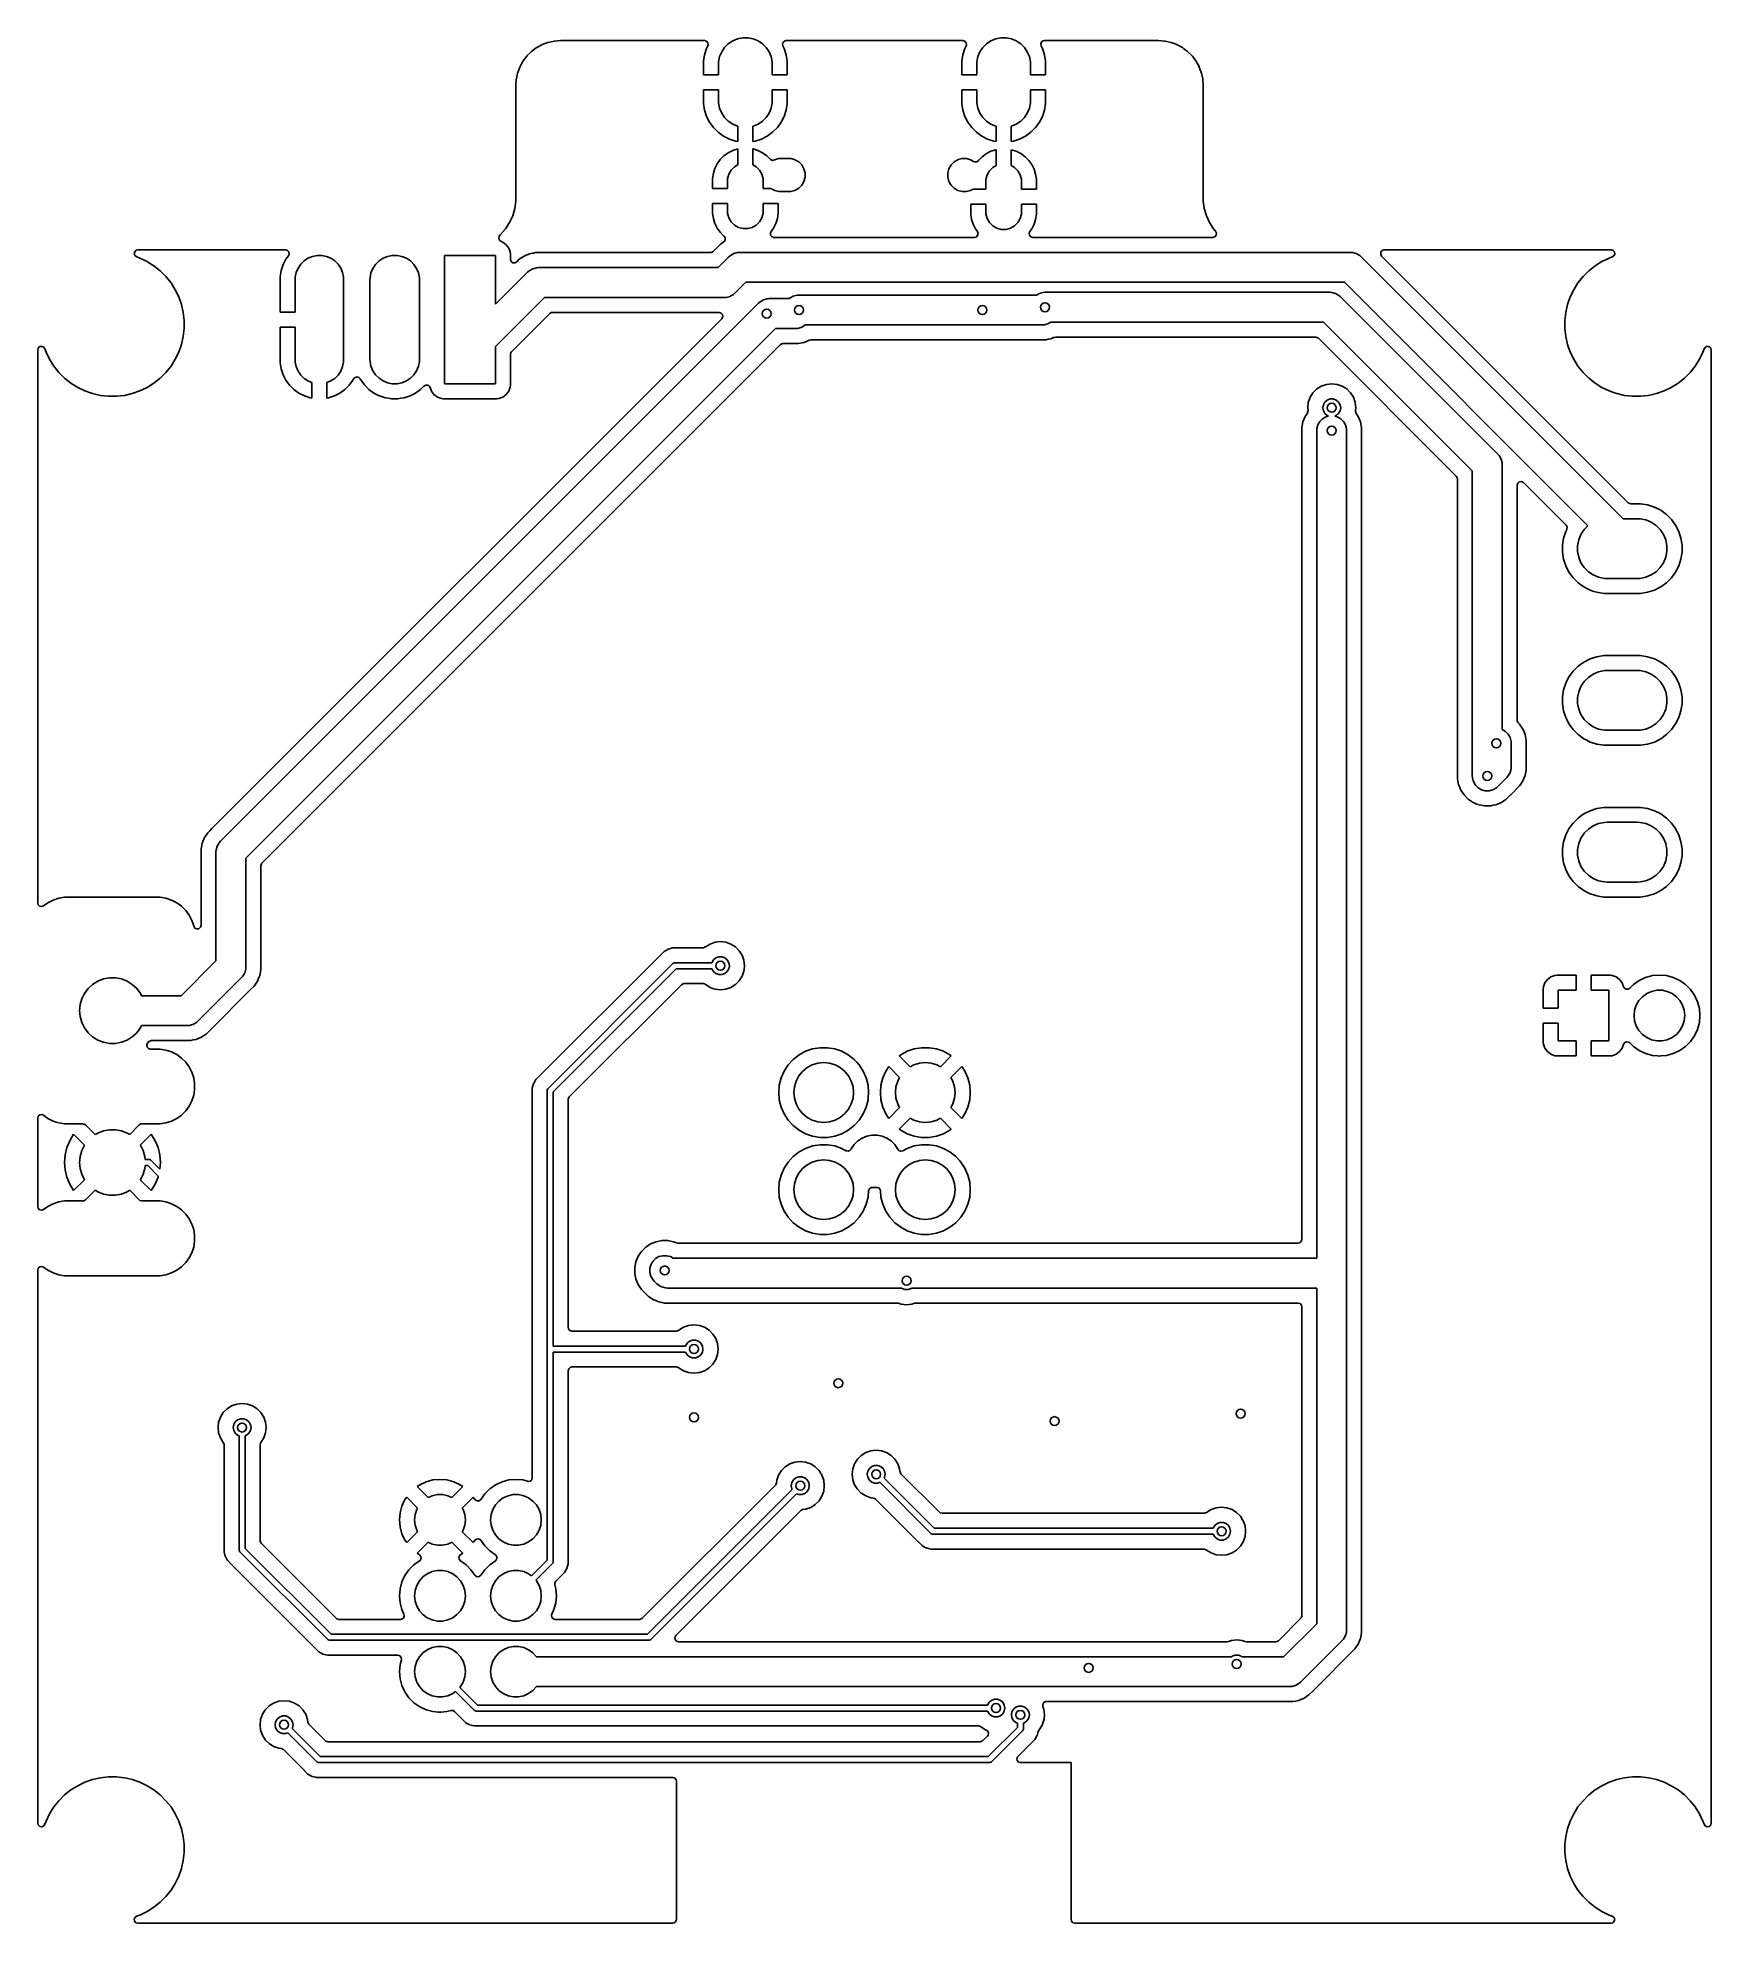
# Model space of a CAD drawing. Extents: x 4.04 to 6.24, y -5.22 to -2.73.
import ezdxf

# ---------------------------------------------------------------- set-up
doc = ezdxf.new("R2010")
doc.units = 0
doc.header["$MEASUREMENT"] = 0
doc.layers.add('BLACK', color=7, linetype='CONTINUOUS')

msp = doc.modelspace()

# ---------------------------------------------------------------- linework, layer by layer
at = {"layer": 'BLACK', "linetype": 'CONTINUOUS'}
for p, q in [((4.9574, -2.7338), (4.9642, -2.7325)), ((4.9642, -2.7325), (4.9712, -2.7325)), ((4.9712, -2.7325), (4.978, -2.7338)), ((5.2976, -2.7338), (5.3044, -2.7325)), ((5.3044, -2.7325), (5.3113, -2.7325)), ((5.3113, -2.7325), (5.3182, -2.7338)), ((4.675, -2.7631), (4.6796, -2.7569)), ((4.6796, -2.7569), (4.68, -2.7564)), ((4.68, -2.7564), (4.6855, -2.7509)), ((4.6855, -2.7509), (4.686, -2.7505)), ((4.686, -2.7505), (4.6922, -2.7458)), ((4.6922, -2.7458), (4.6928, -2.7454)), ((4.6928, -2.7454), (4.6996, -2.7417)), ((4.6996, -2.7417), (4.7002, -2.7415)), ((4.7002, -2.7415), (4.7075, -2.7388)), ((4.7075, -2.7388), (4.7081, -2.7386)), ((4.7081, -2.7386), (4.7157, -2.7369)), ((4.7157, -2.7369), (4.7164, -2.7368)), ((4.7164, -2.7368), (4.7242, -2.7363)), ((4.7242, -2.7363), (4.7246, -2.7362)), ((4.7246, -2.7362), (4.727, -2.7362)), ((4.727, -2.7362), (4.9139, -2.7362)), ((4.914, -2.7548), (4.9126, -2.7634)), ((4.9139, -2.7362), (4.9166, -2.737)), ((4.9166, -2.7466), (4.914, -2.7548)), ((4.9166, -2.737), (4.9184, -2.7391)), ((4.9183, -2.7433), (4.9166, -2.7466)), ((4.9188, -2.7418), (4.9183, -2.7433)), ((4.9184, -2.7391), (4.9188, -2.7418)), ((4.9338, -2.7574), (4.9365, -2.751)), ((4.9365, -2.751), (4.9403, -2.7452)), ((4.9403, -2.7452), (4.9452, -2.7403)), ((4.9452, -2.7403), (4.951, -2.7365)), ((4.951, -2.7365), (4.9574, -2.7338)), ((4.978, -2.7338), (4.9844, -2.7365)), ((4.9844, -2.7365), (4.9902, -2.7403)), ((4.9902, -2.7403), (4.9951, -2.7452)), ((4.9951, -2.7452), (4.999, -2.751)), ((4.999, -2.751), (5.0016, -2.7574)), ((5.0166, -2.7406), (5.0177, -2.7381)), ((5.0172, -2.7433), (5.0166, -2.7406)), ((5.0188, -2.7466), (5.0172, -2.7433)), ((5.0177, -2.7381), (5.0199, -2.7365)), ((5.0215, -2.7548), (5.0188, -2.7466)), ((5.0199, -2.7365), (5.0215, -2.7362)), ((5.0215, -2.7362), (5.2541, -2.7362)), ((5.0228, -2.7634), (5.0215, -2.7548)), ((5.2541, -2.7548), (5.2528, -2.7634)), ((5.2541, -2.7362), (5.2567, -2.737)), ((5.2568, -2.7466), (5.2541, -2.7548)), ((5.2567, -2.737), (5.2585, -2.7391)), ((5.2584, -2.7433), (5.2568, -2.7466)), ((5.2589, -2.7418), (5.2584, -2.7433)), ((5.2585, -2.7391), (5.2589, -2.7418)), ((5.274, -2.7574), (5.2766, -2.751)), ((5.2766, -2.751), (5.2805, -2.7452)), ((5.2805, -2.7452), (5.2854, -2.7403)), ((5.2854, -2.7403), (5.2912, -2.7365)), ((5.2912, -2.7365), (5.2976, -2.7338)), ((5.3182, -2.7338), (5.3246, -2.7365)), ((5.3246, -2.7365), (5.3304, -2.7403)), ((5.3304, -2.7403), (5.3353, -2.7452)), ((5.3353, -2.7452), (5.3391, -2.751)), ((5.3391, -2.751), (5.3418, -2.7574)), ((5.3568, -2.7406), (5.3578, -2.7381)), ((5.3573, -2.7433), (5.3568, -2.7406)), ((5.359, -2.7466), (5.3573, -2.7433)), ((5.3578, -2.7381), (5.3601, -2.7365)), ((5.3616, -2.7548), (5.359, -2.7466)), ((5.3601, -2.7365), (5.3617, -2.7362)), ((5.363, -2.7634), (5.3616, -2.7548)), ((5.3617, -2.7362), (5.5092, -2.7362)), ((5.5092, -2.7362), (5.5116, -2.7362)), ((5.5116, -2.7362), (5.512, -2.7363)), ((5.512, -2.7363), (5.5199, -2.7368)), ((5.5199, -2.7368), (5.5206, -2.7369)), ((5.5206, -2.7369), (5.5281, -2.7386)), ((5.5281, -2.7386), (5.5288, -2.7388)), ((5.5288, -2.7388), (5.5338, -2.7406)), ((5.5338, -2.7406), (5.536, -2.7415)), ((5.536, -2.7415), (5.5366, -2.7417)), ((5.5366, -2.7417), (5.5434, -2.7454)), ((5.5434, -2.7454), (5.544, -2.7458)), ((5.544, -2.7458), (5.545, -2.7466)), ((5.545, -2.7466), (5.5502, -2.7505)), ((5.5502, -2.7505), (5.5507, -2.7509)), ((5.5507, -2.7509), (5.5562, -2.7564)), ((5.5562, -2.7564), (5.5566, -2.7569)), ((5.5566, -2.7569), (5.5613, -2.7631)), ((4.666, -2.7865), (4.6677, -2.779)), ((4.6677, -2.779), (4.6679, -2.7783)), ((4.6679, -2.7783), (4.6706, -2.7711)), ((4.6706, -2.7711), (4.6709, -2.7704)), ((4.6709, -2.7704), (4.6733, -2.7659)), ((4.6733, -2.7659), (4.6746, -2.7637)), ((4.6746, -2.7637), (4.675, -2.7631)), ((4.9126, -2.7634), (4.9126, -2.7815)), ((4.9126, -2.7815), (4.9323, -2.7815)), ((4.9323, -2.7677), (4.9325, -2.7642)), ((4.9323, -2.7815), (4.9323, -2.7677)), ((4.9325, -2.7642), (4.9338, -2.7574)), ((5.0016, -2.7574), (5.003, -2.7642)), ((5.003, -2.7642), (5.0031, -2.7677)), ((5.0031, -2.7677), (5.0031, -2.7815)), ((5.0031, -2.7815), (5.0228, -2.7815)), ((5.0228, -2.7815), (5.0228, -2.7634)), ((5.2528, -2.7634), (5.2528, -2.7815)), ((5.2528, -2.7815), (5.2724, -2.7815)), ((5.2724, -2.7677), (5.2726, -2.7642)), ((5.2724, -2.7815), (5.2724, -2.7677)), ((5.2726, -2.7642), (5.274, -2.7574)), ((5.3418, -2.7574), (5.3431, -2.7642)), ((5.3431, -2.7642), (5.3433, -2.7677)), ((5.3433, -2.7677), (5.3433, -2.7815)), ((5.3433, -2.7815), (5.363, -2.7815)), ((5.363, -2.7815), (5.363, -2.7634)), ((5.5613, -2.7631), (5.5616, -2.7637)), ((5.5616, -2.7637), (5.5653, -2.7704)), ((5.5653, -2.7704), (5.5656, -2.7711)), ((5.5656, -2.7711), (5.5683, -2.7783)), ((5.5683, -2.7783), (5.5685, -2.779)), ((5.5685, -2.779), (5.5702, -2.7865)), ((4.6654, -2.7951), (4.6659, -2.7872)), ((4.6654, -2.7954), (4.6654, -2.7951)), ((4.6654, -2.9403), (4.6654, -2.7954)), ((4.6659, -2.7872), (4.666, -2.7865)), ((4.6659, -2.7872), (4.6659, -2.7872)), ((4.6659, -2.7872), (4.6659, -2.7872)), ((4.9126, -2.8012), (4.9126, -2.8193)), ((4.9323, -2.8012), (4.9126, -2.8012)), ((4.9323, -2.815), (4.9323, -2.8012)), ((5.0228, -2.8012), (5.0031, -2.8012)), ((5.0031, -2.8012), (5.0031, -2.815)), ((5.0228, -2.8193), (5.0228, -2.8012)), ((5.2528, -2.8012), (5.2528, -2.8193)), ((5.2724, -2.8012), (5.2528, -2.8012)), ((5.2724, -2.815), (5.2724, -2.8012)), ((5.363, -2.8012), (5.3433, -2.8012)), ((5.3433, -2.8012), (5.3433, -2.815)), ((5.363, -2.8193), (5.363, -2.8012)), ((5.5702, -2.7865), (5.5703, -2.7872)), ((5.5703, -2.7872), (5.5708, -2.7951)), ((5.5708, -2.7951), (5.5708, -2.7954)), ((5.5708, -2.7954), (5.5708, -2.9478)), ((4.9126, -2.8193), (4.914, -2.8279)), ((4.914, -2.8279), (4.9166, -2.8361)), ((4.9325, -2.8184), (4.9323, -2.815)), ((4.9338, -2.8252), (4.9325, -2.8184)), ((4.9365, -2.8317), (4.9338, -2.8252)), ((4.9403, -2.8374), (4.9365, -2.8317)), ((4.999, -2.8317), (4.9951, -2.8374)), ((5.0016, -2.8252), (4.999, -2.8317)), ((5.003, -2.8184), (5.0016, -2.8252)), ((5.0031, -2.815), (5.003, -2.8184)), ((5.0188, -2.8361), (5.0215, -2.8279)), ((5.0215, -2.8279), (5.0228, -2.8193)), ((5.2528, -2.8193), (5.2541, -2.8279)), ((5.2541, -2.8279), (5.2568, -2.8361)), ((5.2726, -2.8184), (5.2724, -2.815)), ((5.274, -2.8252), (5.2726, -2.8184)), ((5.2766, -2.8317), (5.274, -2.8252)), ((5.2805, -2.8374), (5.2766, -2.8317)), ((5.3391, -2.8317), (5.3353, -2.8374)), ((5.3418, -2.8252), (5.3391, -2.8317)), ((5.3431, -2.8184), (5.3418, -2.8252)), ((5.3433, -2.815), (5.3431, -2.8184)), ((5.359, -2.8361), (5.3616, -2.8279)), ((5.3616, -2.8279), (5.363, -2.8193)), ((4.9166, -2.8361), (4.9206, -2.8438)), ((4.9206, -2.8438), (4.9257, -2.8509)), ((4.9257, -2.8509), (4.9318, -2.857)), ((4.9452, -2.8424), (4.9403, -2.8374)), ((4.951, -2.8462), (4.9452, -2.8424)), ((4.9574, -2.8489), (4.951, -2.8462)), ((4.9579, -2.849), (4.9574, -2.8489)), ((4.9579, -2.8692), (4.9579, -2.849)), ((4.978, -2.8489), (4.9776, -2.849)), ((4.9776, -2.849), (4.9776, -2.8692)), ((4.9844, -2.8462), (4.978, -2.8489)), ((4.9902, -2.8424), (4.9844, -2.8462)), ((4.9951, -2.8374), (4.9902, -2.8424)), ((5.0036, -2.857), (5.0098, -2.8509)), ((5.0098, -2.8509), (5.0149, -2.8438)), ((5.0149, -2.8438), (5.0188, -2.8361)), ((5.2568, -2.8361), (5.2607, -2.8438)), ((5.2607, -2.8438), (5.2658, -2.8509)), ((5.2658, -2.8509), (5.272, -2.857)), ((5.2854, -2.8424), (5.2805, -2.8374)), ((5.2912, -2.8462), (5.2854, -2.8424)), ((5.2976, -2.8489), (5.2912, -2.8462)), ((5.298, -2.849), (5.2976, -2.8489)), ((5.298, -2.8692), (5.298, -2.849)), ((5.3182, -2.8489), (5.3177, -2.849)), ((5.3177, -2.849), (5.3177, -2.8692)), ((5.3246, -2.8462), (5.3182, -2.8489)), ((5.3304, -2.8424), (5.3246, -2.8462)), ((5.3353, -2.8374), (5.3304, -2.8424)), ((5.3438, -2.857), (5.3499, -2.8509)), ((5.3499, -2.8509), (5.355, -2.8438)), ((5.355, -2.8438), (5.359, -2.8361)), ((4.9318, -2.857), (4.9388, -2.8621)), ((4.9388, -2.8621), (4.9466, -2.866)), ((4.9511, -2.8811), (4.945, -2.8842)), ((4.9466, -2.866), (4.9548, -2.8687)), ((4.9576, -2.879), (4.9511, -2.8811)), ((4.9548, -2.8687), (4.9579, -2.8692)), ((4.9576, -2.879), (4.9576, -2.879)), ((4.9579, -2.879), (4.9576, -2.879)), ((4.9579, -2.8999), (4.9579, -2.879)), ((4.9579, -2.879), (4.9579, -2.879)), ((4.9776, -2.8692), (4.9806, -2.8687)), ((4.9779, -2.879), (4.9776, -2.879)), ((4.9776, -2.879), (4.9776, -2.8999)), ((4.9843, -2.8811), (4.9779, -2.879)), ((4.9779, -2.879), (4.9779, -2.879)), ((4.9806, -2.8687), (4.9889, -2.866)), ((4.9904, -2.8842), (4.9843, -2.8811)), ((4.9889, -2.866), (4.9966, -2.8621)), ((4.9966, -2.8621), (5.0036, -2.857)), ((5.272, -2.857), (5.279, -2.8621)), ((5.279, -2.8621), (5.2867, -2.866)), ((5.2867, -2.866), (5.295, -2.8687)), ((5.2977, -2.88), (5.2912, -2.8821)), ((5.295, -2.8687), (5.298, -2.8692)), ((5.2977, -2.88), (5.2977, -2.88)), ((5.298, -2.88), (5.2977, -2.88)), ((5.298, -2.8692), (5.298, -2.8692)), ((5.298, -2.9009), (5.298, -2.88)), ((5.298, -2.88), (5.298, -2.88)), ((5.3177, -2.8692), (5.3208, -2.8687)), ((5.318, -2.88), (5.3177, -2.88)), ((5.3177, -2.88), (5.3177, -2.9009)), ((5.3245, -2.8821), (5.318, -2.88)), ((5.318, -2.88), (5.318, -2.88)), ((5.3208, -2.8687), (5.329, -2.866)), ((5.3208, -2.8687), (5.3208, -2.8687)), ((5.329, -2.866), (5.3368, -2.8621)), ((5.3368, -2.8621), (5.3438, -2.857)), ((4.9276, -2.9046), (4.9255, -2.9111)), ((4.9307, -2.8986), (4.9276, -2.9046)), ((4.9347, -2.893), (4.9307, -2.8986)), ((4.9395, -2.8882), (4.9347, -2.893)), ((4.945, -2.8842), (4.9395, -2.8882)), ((4.949, -2.9069), (4.9533, -2.9025)), ((4.9533, -2.9025), (4.9579, -2.8999)), ((4.9776, -2.8999), (4.9821, -2.9025)), ((4.9821, -2.9025), (4.9865, -2.9069)), ((4.9959, -2.8882), (4.9904, -2.8842)), ((5.0003, -2.8926), (4.9959, -2.8882)), ((5.0009, -2.8931), (5.0003, -2.8926)), ((5.0035, -2.894), (5.0009, -2.8931)), ((5.0062, -2.8933), (5.0035, -2.894)), ((5.0064, -2.8932), (5.0062, -2.8933)), ((5.0088, -2.8926), (5.0064, -2.8932)), ((5.0064, -2.8932), (5.0064, -2.8932)), ((5.0119, -2.8917), (5.0088, -2.8926)), ((5.0275, -2.8917), (5.0119, -2.8917)), ((5.0324, -2.893), (5.0275, -2.8917)), ((5.033, -2.8932), (5.0324, -2.893)), ((5.0379, -2.896), (5.033, -2.8932)), ((5.033, -2.8932), (5.033, -2.8932)), ((5.0419, -2.9001), (5.0379, -2.896)), ((5.0379, -2.896), (5.0379, -2.896)), ((5.0379, -2.896), (5.0379, -2.896)), ((5.0448, -2.905), (5.0419, -2.9001)), ((5.0463, -2.9105), (5.0448, -2.905)), ((5.2357, -2.905), (5.2342, -2.9105)), ((5.2386, -2.9001), (5.2357, -2.905)), ((5.2357, -2.905), (5.2357, -2.905)), ((5.2426, -2.896), (5.2386, -2.9001)), ((5.2386, -2.9001), (5.2386, -2.9001)), ((5.2475, -2.8932), (5.2426, -2.896)), ((5.2426, -2.896), (5.2426, -2.896)), ((5.2481, -2.893), (5.2475, -2.8932)), ((5.2531, -2.8917), (5.2481, -2.893)), ((5.2588, -2.8917), (5.2531, -2.8917)), ((5.2643, -2.8932), (5.2588, -2.8917)), ((5.2683, -2.8955), (5.2643, -2.8932)), ((5.2698, -2.8961), (5.2683, -2.8955)), ((5.2726, -2.8959), (5.2698, -2.8961)), ((5.2747, -2.8942), (5.2726, -2.8959)), ((5.2748, -2.894), (5.2747, -2.8942)), ((5.2797, -2.8892), (5.2748, -2.894)), ((5.2748, -2.894), (5.2748, -2.894)), ((5.2852, -2.8852), (5.2797, -2.8892)), ((5.2912, -2.8821), (5.2852, -2.8852)), ((5.2891, -2.9079), (5.2935, -2.9035)), ((5.2935, -2.9035), (5.298, -2.9009)), ((5.3177, -2.9009), (5.3223, -2.9035)), ((5.3223, -2.9035), (5.3266, -2.9079)), ((5.3306, -2.8852), (5.3245, -2.8821)), ((5.3361, -2.8892), (5.3306, -2.8852)), ((5.3409, -2.894), (5.3361, -2.8892)), ((5.3449, -2.8995), (5.3409, -2.894)), ((5.348, -2.9056), (5.3449, -2.8995)), ((5.3501, -2.9121), (5.348, -2.9056)), ((4.9255, -2.9111), (4.9244, -2.9179)), ((4.9244, -2.9179), (4.9244, -2.9311)), ((4.9244, -2.9311), (4.9441, -2.9311)), ((4.9441, -2.9213), (4.9443, -2.9182)), ((4.9441, -2.9311), (4.9441, -2.9213)), ((4.9443, -2.9182), (4.9459, -2.9122)), ((4.9459, -2.9122), (4.949, -2.9069)), ((4.9865, -2.9069), (4.9895, -2.9122)), ((4.9895, -2.9122), (4.9911, -2.9182)), ((4.9911, -2.9182), (4.9913, -2.9213)), ((4.9913, -2.9213), (4.9913, -2.9311)), ((4.9913, -2.9311), (5.0008, -2.9311)), ((5.0008, -2.9311), (5.0032, -2.9318)), ((5.033, -2.9336), (5.0379, -2.9307)), ((5.0379, -2.9307), (5.0419, -2.9267)), ((5.0419, -2.9267), (5.0448, -2.9218)), ((5.0448, -2.9218), (5.0463, -2.9162)), ((5.0463, -2.9162), (5.0463, -2.9105)), ((5.2342, -2.9105), (5.2342, -2.9162)), ((5.2342, -2.9162), (5.2357, -2.9218)), ((5.2357, -2.9218), (5.2357, -2.9218)), ((5.2357, -2.9218), (5.2386, -2.9267)), ((5.2386, -2.9267), (5.2386, -2.9267)), ((5.2386, -2.9267), (5.2386, -2.9267)), ((5.2386, -2.9267), (5.2426, -2.9307)), ((5.2426, -2.9307), (5.2426, -2.9307)), ((5.2426, -2.9307), (5.2426, -2.9307)), ((5.2426, -2.9307), (5.2475, -2.9336)), ((5.2843, -2.9222), (5.2845, -2.9192)), ((5.2843, -2.9321), (5.2843, -2.9222)), ((5.2845, -2.9192), (5.2861, -2.9132)), ((5.2861, -2.9132), (5.2891, -2.9079)), ((5.3266, -2.9079), (5.3297, -2.9132)), ((5.3297, -2.9132), (5.3313, -2.9192)), ((5.3313, -2.9192), (5.3315, -2.9222)), ((5.3315, -2.9222), (5.3315, -2.9321)), ((5.3512, -2.9188), (5.3501, -2.9121)), ((5.3512, -2.9321), (5.3512, -2.9188)), ((4.664, -2.9576), (4.6654, -2.9478)), ((4.6654, -2.9429), (4.6654, -2.9403)), ((4.6654, -2.9478), (4.6654, -2.9429)), ((4.9441, -2.9508), (4.9244, -2.9508)), ((4.9244, -2.9508), (4.9244, -2.964)), ((4.9441, -2.9606), (4.9441, -2.9508)), ((5.011, -2.9508), (4.9913, -2.9508)), ((4.9913, -2.9508), (4.9913, -2.9606)), ((5.0032, -2.9318), (5.0064, -2.9336)), ((5.0064, -2.9336), (5.0119, -2.9351)), ((5.011, -2.964), (5.011, -2.9508)), ((5.0119, -2.9351), (5.0119, -2.9351)), ((5.0119, -2.9351), (5.0275, -2.9351)), ((5.0275, -2.9351), (5.033, -2.9336)), ((5.0275, -2.9351), (5.0275, -2.9351)), ((5.2475, -2.9336), (5.2475, -2.9336)), ((5.2475, -2.9336), (5.2475, -2.9336)), ((5.2475, -2.9336), (5.2531, -2.9351)), ((5.2531, -2.9351), (5.2531, -2.9351)), ((5.2531, -2.9351), (5.2588, -2.9351)), ((5.2588, -2.9351), (5.2643, -2.9336)), ((5.2588, -2.9351), (5.2588, -2.9351)), ((5.2643, -2.9336), (5.2657, -2.9327)), ((5.2843, -2.9518), (5.2646, -2.9518)), ((5.2646, -2.9518), (5.2646, -2.965)), ((5.2657, -2.9327), (5.2682, -2.9321)), ((5.2682, -2.9321), (5.2843, -2.9321)), ((5.2843, -2.9616), (5.2843, -2.9518)), ((5.3315, -2.9321), (5.3512, -2.9321)), ((5.3512, -2.9518), (5.3315, -2.9518)), ((5.3315, -2.9518), (5.3315, -2.9616)), ((5.3512, -2.965), (5.3512, -2.9518)), ((5.5708, -2.9478), (5.5722, -2.9576)), ((4.6518, -2.9843), (4.6571, -2.976)), ((4.6571, -2.976), (4.6612, -2.9671)), ((4.6612, -2.9671), (4.664, -2.9576)), ((4.9244, -2.964), (4.9255, -2.9708)), ((4.9255, -2.9708), (4.9276, -2.9773)), ((4.9276, -2.9773), (4.9307, -2.9833)), ((4.9443, -2.9637), (4.9441, -2.9606)), ((4.9459, -2.9697), (4.9443, -2.9637)), ((4.949, -2.975), (4.9459, -2.9697)), ((4.9533, -2.9794), (4.949, -2.975)), ((4.9587, -2.9825), (4.9533, -2.9794)), ((4.9821, -2.9794), (4.9768, -2.9825)), ((4.9865, -2.975), (4.9821, -2.9794)), ((4.9895, -2.9697), (4.9865, -2.975)), ((4.9911, -2.9637), (4.9895, -2.9697)), ((4.9913, -2.9606), (4.9911, -2.9637)), ((5.0048, -2.9833), (5.0079, -2.9773)), ((5.0079, -2.9773), (5.01, -2.9708)), ((5.01, -2.9708), (5.011, -2.964)), ((5.2646, -2.965), (5.2656, -2.9718)), ((5.2656, -2.9718), (5.2677, -2.9782)), ((5.2677, -2.9782), (5.2708, -2.9843)), ((5.2845, -2.9647), (5.2843, -2.9616)), ((5.2861, -2.9707), (5.2845, -2.9647)), ((5.2891, -2.976), (5.2861, -2.9707)), ((5.2935, -2.9804), (5.2891, -2.976)), ((5.2988, -2.9834), (5.2935, -2.9804)), ((5.3223, -2.9804), (5.3169, -2.9834)), ((5.3266, -2.976), (5.3223, -2.9804)), ((5.3297, -2.9707), (5.3266, -2.976)), ((5.3313, -2.9647), (5.3297, -2.9707)), ((5.3315, -2.9616), (5.3313, -2.9647)), ((5.3449, -2.9843), (5.348, -2.9782)), ((5.348, -2.9782), (5.3501, -2.9718)), ((5.3501, -2.9718), (5.3512, -2.965)), ((5.5722, -2.9576), (5.5722, -2.9576)), ((5.5722, -2.9576), (5.575, -2.9671)), ((5.575, -2.9671), (5.575, -2.9671)), ((5.575, -2.9671), (5.5791, -2.976)), ((5.5791, -2.976), (5.5791, -2.976)), ((5.5791, -2.976), (5.5845, -2.9843)), ((4.6427, -2.9967), (4.6432, -2.994)), ((4.6436, -2.9992), (4.6427, -2.9967)), ((4.6432, -2.994), (4.6443, -2.9926)), ((4.6458, -3.0009), (4.6436, -2.9992)), ((4.6443, -2.9926), (4.6445, -2.9925)), ((4.6445, -2.9925), (4.6453, -2.9918)), ((4.6453, -2.9918), (4.6518, -2.9843)), ((4.648, -3.0017), (4.6458, -3.0009)), ((4.6525, -3.0051), (4.648, -3.0017)), ((4.648, -3.0017), (4.648, -3.0017)), ((4.6559, -3.0096), (4.6525, -3.0051)), ((4.6525, -3.0051), (4.6525, -3.0051)), ((4.9349, -3.0044), (4.9251, -3.0142)), ((4.9307, -2.9833), (4.9347, -2.9888)), ((4.9347, -2.9888), (4.9395, -2.9937)), ((4.9362, -3.0036), (4.9349, -3.0044)), ((4.9349, -3.0044), (4.9349, -3.0044)), ((4.9392, -3.0015), (4.9362, -3.0036)), ((4.9362, -3.0036), (4.9362, -3.0036)), ((4.9397, -3.0012), (4.9392, -3.0015)), ((4.9395, -2.9937), (4.9396, -2.9938)), ((4.9396, -2.9938), (4.9411, -2.9961)), ((4.9412, -2.9988), (4.9397, -3.0012)), ((4.9411, -2.9961), (4.9412, -2.9988)), ((4.9646, -2.984), (4.9587, -2.9825)), ((4.9708, -2.984), (4.9646, -2.984)), ((4.9768, -2.9825), (4.9708, -2.984)), ((5.0006, -2.99), (5.0015, -2.9879)), ((5.001, -2.9928), (5.0006, -2.99)), ((5.0028, -2.9948), (5.001, -2.9928)), ((5.0015, -2.9879), (5.0048, -2.9833)), ((5.0054, -2.9956), (5.0028, -2.9948)), ((5.2695, -2.9956), (5.0054, -2.9956)), ((5.2717, -2.995), (5.2695, -2.9956)), ((5.2708, -2.9843), (5.2734, -2.9879)), ((5.2737, -2.9931), (5.2717, -2.995)), ((5.2734, -2.9879), (5.2743, -2.9904)), ((5.2743, -2.9904), (5.2737, -2.9931)), ((5.3048, -2.985), (5.2988, -2.9834)), ((5.311, -2.985), (5.3048, -2.985)), ((5.3169, -2.9834), (5.311, -2.985)), ((5.3415, -2.99), (5.3423, -2.9879)), ((5.3418, -2.9928), (5.3415, -2.99)), ((5.3436, -2.9948), (5.3418, -2.9928)), ((5.3423, -2.9879), (5.3449, -2.9843)), ((5.3463, -2.9956), (5.3436, -2.9948)), ((5.5835, -2.9956), (5.3463, -2.9956)), ((5.5862, -2.9948), (5.5835, -2.9956)), ((5.5845, -2.9843), (5.5845, -2.9843)), ((5.5845, -2.9843), (5.5845, -2.9843)), ((5.5845, -2.9843), (5.5845, -2.9843)), ((5.5845, -2.9843), (5.5872, -2.9875)), ((5.588, -2.9928), (5.5862, -2.9948)), ((5.5872, -2.9875), (5.5884, -2.99)), ((5.5884, -2.99), (5.588, -2.9928)), ((4.1626, -3.0172), (4.1632, -3.0145)), ((4.1637, -3.0197), (4.1626, -3.0172)), ((4.1632, -3.0145), (4.1651, -3.0125)), ((4.1659, -3.0213), (4.1637, -3.0197)), ((4.1651, -3.0125), (4.1675, -3.0118)), ((4.1701, -3.0228), (4.1659, -3.0213)), ((4.1675, -3.0118), (4.3617, -3.0118)), ((4.1796, -3.0274), (4.1701, -3.0228)), ((4.1807, -3.028), (4.1796, -3.0274)), ((4.1886, -3.033), (4.1807, -3.028)), ((4.3625, -3.024), (4.3588, -3.0313)), ((4.3617, -3.0118), (4.3644, -3.0126)), ((4.3657, -3.0196), (4.3625, -3.024)), ((4.3644, -3.0126), (4.3662, -3.0147)), ((4.3666, -3.0174), (4.3657, -3.0196)), ((4.3662, -3.0147), (4.3666, -3.0174)), ((4.3819, -3.0308), (4.3863, -3.0264)), ((4.3863, -3.0264), (4.3915, -3.0229)), ((4.3915, -3.0229), (4.3973, -3.0205)), ((4.3973, -3.0205), (4.4034, -3.0193)), ((4.4034, -3.0193), (4.4097, -3.0193)), ((4.4097, -3.0193), (4.4158, -3.0205)), ((4.4158, -3.0205), (4.4216, -3.0229)), ((4.4216, -3.0229), (4.4268, -3.0264)), ((4.4268, -3.0264), (4.4312, -3.0308)), ((4.4805, -3.0311), (4.4851, -3.0266)), ((4.4851, -3.0266), (4.4904, -3.023)), ((4.4904, -3.023), (4.4963, -3.0206)), ((4.4963, -3.0206), (4.5026, -3.0193)), ((4.5026, -3.0193), (4.509, -3.0193)), ((4.509, -3.0193), (4.5153, -3.0206)), ((4.5153, -3.0206), (4.5212, -3.023)), ((4.5212, -3.023), (4.5265, -3.0266)), ((4.5265, -3.0266), (4.531, -3.0311)), ((4.5715, -3.1885), (4.5715, -3.0192)), ((4.5715, -3.0192), (4.6385, -3.0192)), ((4.6385, -3.0192), (4.6385, -3.0837)), ((4.6578, -3.0147), (4.6559, -3.0096)), ((4.6559, -3.0096), (4.6559, -3.0096)), ((4.6579, -3.0149), (4.6578, -3.0147)), ((4.6582, -3.0171), (4.6579, -3.0149)), ((4.6582, -3.0173), (4.6582, -3.0171)), ((4.6582, -3.0243), (4.6582, -3.0173)), ((4.6582, -3.0173), (4.6582, -3.0173)), ((4.6582, -3.0247), (4.6582, -3.0243)), ((4.6591, -3.0273), (4.6582, -3.0247)), ((4.6613, -3.0289), (4.6591, -3.0273)), ((4.6641, -3.0291), (4.6613, -3.0289)), ((4.6665, -3.0278), (4.6641, -3.0291)), ((4.6699, -3.0244), (4.6665, -3.0278)), ((4.6763, -3.0201), (4.6699, -3.0244)), ((4.6699, -3.0244), (4.6699, -3.0244)), ((4.6796, -3.0187), (4.6763, -3.0201)), ((4.6763, -3.0201), (4.6763, -3.0201)), ((4.6814, -3.018), (4.6796, -3.0187)), ((4.6835, -3.0171), (4.6814, -3.018)), ((4.6814, -3.018), (4.6814, -3.018)), ((4.6874, -3.0163), (4.6835, -3.0171)), ((4.6835, -3.0171), (4.6835, -3.0171)), ((4.6887, -3.0161), (4.6874, -3.0163)), ((4.6911, -3.0156), (4.6887, -3.0161)), ((4.9217, -3.0156), (4.6911, -3.0156)), ((4.9227, -3.0155), (4.9217, -3.0156)), ((4.9251, -3.0142), (4.9227, -3.0155)), ((4.9318, -3.0353), (4.9461, -3.0211)), ((4.9461, -3.0211), (4.948, -3.0194)), ((4.948, -3.0194), (4.9525, -3.0168)), ((4.948, -3.0194), (4.948, -3.0194)), ((4.9525, -3.0168), (4.9574, -3.0155)), ((4.9574, -3.0155), (4.96, -3.0153)), ((4.9574, -3.0155), (4.9574, -3.0155)), ((4.96, -3.0153), (5.765, -3.0153)), ((5.765, -3.0153), (5.7676, -3.0155)), ((5.7676, -3.0155), (5.7676, -3.0155)), ((5.7676, -3.0155), (5.7725, -3.0168)), ((5.7725, -3.0168), (5.777, -3.0194)), ((5.777, -3.0194), (5.777, -3.0194)), ((5.777, -3.0194), (5.7789, -3.0211)), ((5.7789, -3.0211), (6.124, -3.3661)), ((5.8046, -3.0178), (5.8047, -3.015)), ((5.8059, -3.0202), (5.8046, -3.0178)), ((5.8047, -3.015), (5.8064, -3.0128)), ((6.1307, -3.345), (5.8059, -3.0202)), ((5.8064, -3.0128), (5.809, -3.0118)), ((5.809, -3.0118), (5.8093, -3.0118)), ((5.8093, -3.0118), (6.1081, -3.0118)), ((6.0959, -3.0274), (6.087, -3.033)), ((6.1055, -3.0228), (6.0959, -3.0274)), ((6.1097, -3.0213), (6.1055, -3.0228)), ((6.1081, -3.0118), (6.1107, -3.0126)), ((6.1118, -3.0199), (6.1097, -3.0213)), ((6.1107, -3.0126), (6.1125, -3.0147)), ((6.1129, -3.0174), (6.1118, -3.0199)), ((6.1125, -3.0147), (6.1129, -3.0174)), ((4.1969, -3.0397), (4.1886, -3.033)), ((4.2044, -3.0472), (4.1969, -3.0397)), ((4.2111, -3.0555), (4.2044, -3.0472)), ((4.3563, -3.039), (4.355, -3.047)), ((4.355, -3.047), (4.355, -3.094)), ((4.3588, -3.0313), (4.3563, -3.039)), ((4.3747, -3.0511), (4.3748, -3.0479)), ((4.3747, -3.094), (4.3747, -3.0511)), ((4.3748, -3.0479), (4.3761, -3.0418)), ((4.3761, -3.0418), (4.3785, -3.036)), ((4.3785, -3.036), (4.3819, -3.0308)), ((4.4312, -3.0308), (4.4347, -3.036)), ((4.4347, -3.036), (4.4371, -3.0418)), ((4.4371, -3.0418), (4.4383, -3.0479)), ((4.4383, -3.0479), (4.4385, -3.0511)), ((4.4385, -3.0511), (4.4385, -3.1566)), ((4.4731, -3.0519), (4.4733, -3.0486)), ((4.4731, -3.1558), (4.4731, -3.0519)), ((4.4733, -3.0486), (4.4745, -3.0424)), ((4.4745, -3.0424), (4.477, -3.0364)), ((4.477, -3.0364), (4.4805, -3.0311)), ((4.531, -3.0311), (4.5346, -3.0364)), ((4.5346, -3.0364), (4.5371, -3.0424)), ((4.5371, -3.0424), (4.5383, -3.0486)), ((4.5383, -3.0486), (4.5385, -3.0519)), ((4.5385, -3.0519), (4.5385, -3.1558)), ((4.6385, -3.0837), (4.6811, -3.0411)), ((4.6811, -3.0411), (4.683, -3.0394)), ((4.683, -3.0394), (4.6875, -3.0368)), ((4.683, -3.0394), (4.683, -3.0394)), ((4.6875, -3.0368), (4.6924, -3.0355)), ((4.6924, -3.0355), (4.695, -3.0353)), ((4.6924, -3.0355), (4.6924, -3.0355)), ((4.695, -3.0353), (4.9318, -3.0353)), ((4.9682, -3.0547), (4.9539, -3.0689)), ((5.7568, -3.0547), (4.9682, -3.0547)), ((6.0777, -3.3755), (5.7568, -3.0547)), ((6.0712, -3.0472), (6.0645, -3.0555)), ((6.0787, -3.0397), (6.0712, -3.0472)), ((6.087, -3.033), (6.0787, -3.0397)), ((4.2167, -3.0644), (4.2111, -3.0555)), ((4.2213, -3.074), (4.2167, -3.0644)), ((4.2248, -3.084), (4.2213, -3.074)), ((4.7032, -3.0747), (4.6385, -3.1394)), ((4.94, -3.0747), (4.7032, -3.0747)), ((4.9426, -3.0745), (4.94, -3.0747)), ((4.9475, -3.0732), (4.9426, -3.0745)), ((4.9426, -3.0745), (4.9426, -3.0745)), ((4.9478, -3.073), (4.9475, -3.0732)), ((4.952, -3.0706), (4.9478, -3.073)), ((4.9539, -3.0689), (4.952, -3.0706)), ((4.952, -3.0706), (4.952, -3.0706)), ((4.9871, -3.0803), (4.9916, -3.0777)), ((4.9916, -3.0777), (4.9965, -3.0764)), ((4.9965, -3.0764), (4.9991, -3.0762)), ((4.9965, -3.0764), (4.9965, -3.0764)), ((4.9991, -3.0762), (5.0257, -3.0762)), ((5.0257, -3.0762), (5.0263, -3.0756)), ((5.0263, -3.0756), (5.0308, -3.073)), ((5.0308, -3.073), (5.0358, -3.0717)), ((5.0358, -3.0717), (5.0383, -3.0715)), ((5.0383, -3.0715), (5.3511, -3.0715)), ((5.3511, -3.0715), (5.355, -3.0693)), ((5.355, -3.0693), (5.3564, -3.0689)), ((5.3564, -3.0689), (5.3599, -3.068)), ((5.3599, -3.068), (5.3625, -3.0678)), ((5.3599, -3.068), (5.3599, -3.068)), ((5.3625, -3.0678), (5.7375, -3.0678)), ((5.7375, -3.0678), (5.7401, -3.068)), ((5.7401, -3.068), (5.7401, -3.068)), ((5.7401, -3.068), (5.745, -3.0693)), ((5.745, -3.0693), (5.7495, -3.0719)), ((5.7495, -3.0719), (5.7495, -3.0719)), ((5.7495, -3.0719), (5.7514, -3.0736)), ((5.7514, -3.0736), (5.9589, -3.2811)), ((6.0543, -3.074), (6.0508, -3.084)), ((6.0589, -3.0644), (6.0543, -3.074)), ((6.0645, -3.0555), (6.0589, -3.0644)), ((4.2272, -3.0944), (4.2248, -3.084)), ((4.2284, -3.1049), (4.2272, -3.0944)), ((4.2284, -3.1155), (4.2284, -3.1049)), ((4.9366, -3.1027), (4.2649, -3.7744)), ((4.2761, -3.7911), (4.9852, -3.082)), ((4.355, -3.094), (4.3747, -3.094)), ((4.6596, -3.1461), (4.7099, -3.0958)), ((4.7099, -3.0958), (4.7123, -3.0945)), ((4.7123, -3.0945), (4.7133, -3.0944)), ((4.7133, -3.0944), (4.9331, -3.0944)), ((4.9331, -3.0944), (4.9358, -3.0952)), ((4.9358, -3.0952), (4.9376, -3.0972)), ((4.9368, -3.1025), (4.9366, -3.1027)), ((4.938, -3.1), (4.9368, -3.1025)), ((4.9376, -3.0972), (4.938, -3.1)), ((4.9852, -3.082), (4.9871, -3.0803)), ((4.9871, -3.0803), (4.9871, -3.0803)), ((6.0484, -3.0944), (6.0472, -3.1049)), ((6.0472, -3.1049), (6.0472, -3.1155)), ((6.0508, -3.084), (6.0484, -3.0944)), ((6.0484, -3.0944), (6.0484, -3.0944)), ((6.0508, -3.084), (6.0508, -3.084)), ((4.2248, -3.1364), (4.2272, -3.1261)), ((4.2272, -3.1261), (4.2284, -3.1155)), ((5.0072, -3.1156), (4.3097, -3.8132)), ((4.3747, -3.1137), (4.355, -3.1137)), ((4.355, -3.1137), (4.355, -3.1606)), ((4.3747, -3.1566), (4.3747, -3.1137)), ((5.0336, -3.1156), (5.0072, -3.1156)), ((5.0362, -3.1154), (5.0336, -3.1156)), ((5.0412, -3.1141), (5.0362, -3.1154)), ((5.0456, -3.1115), (5.0412, -3.1141)), ((5.0462, -3.1109), (5.0456, -3.1115)), ((5.3588, -3.1109), (5.0462, -3.1109)), ((5.3614, -3.1107), (5.3588, -3.1109)), ((5.3663, -3.1094), (5.3614, -3.1107)), ((5.3614, -3.1107), (5.3614, -3.1107)), ((5.3634, -3.1304), (5.3665, -3.1298)), ((5.3675, -3.1087), (5.3663, -3.1094)), ((5.3665, -3.1298), (5.3703, -3.1291)), ((5.3702, -3.1072), (5.3675, -3.1087)), ((5.7293, -3.1072), (5.3702, -3.1072)), ((5.3703, -3.1291), (5.3738, -3.1276)), ((5.3738, -3.1276), (5.3747, -3.1273)), ((5.3738, -3.1276), (5.3738, -3.1276)), ((5.3738, -3.1276), (5.3738, -3.1276)), ((5.3747, -3.1273), (5.3765, -3.1269)), ((5.3765, -3.1269), (5.7192, -3.1269)), ((5.7192, -3.1269), (5.7218, -3.1277)), ((5.7218, -3.1277), (5.7226, -3.1283)), ((5.7226, -3.1283), (5.9042, -3.3099)), ((5.9253, -3.3032), (5.7293, -3.1072)), ((6.0472, -3.1155), (6.0484, -3.1261)), ((6.0484, -3.1261), (6.0484, -3.1261)), ((6.0484, -3.1261), (6.0508, -3.1364)), ((4.0355, -3.1439), (4.0362, -3.1412)), ((4.0355, -3.8723), (4.0355, -3.1439)), ((4.0362, -3.1412), (4.0383, -3.1394)), ((4.0383, -3.1394), (4.041, -3.1391)), ((4.041, -3.1391), (4.0435, -3.1402)), ((4.0435, -3.1402), (4.0449, -3.1423)), ((4.0449, -3.1423), (4.0464, -3.1465)), ((4.0464, -3.1465), (4.0464, -3.1465)), ((4.0464, -3.1465), (4.0464, -3.1465)), ((4.0464, -3.1465), (4.051, -3.156)), ((4.2167, -3.156), (4.2213, -3.1465)), ((4.2213, -3.1465), (4.2248, -3.1364)), ((4.3308, -3.8199), (5.014, -3.1367)), ((4.6385, -3.1394), (4.6385, -3.1885)), ((4.6582, -3.1496), (4.6589, -3.1469)), ((4.6582, -3.1903), (4.6582, -3.1496)), ((4.6589, -3.1469), (4.6596, -3.1461)), ((5.014, -3.1367), (5.0164, -3.1354)), ((5.0164, -3.1354), (5.0174, -3.1353)), ((5.0174, -3.1353), (5.0375, -3.1353)), ((5.0375, -3.1353), (5.0426, -3.1343)), ((5.0426, -3.1343), (5.0451, -3.1338)), ((5.0451, -3.1338), (5.049, -3.1322)), ((5.049, -3.1322), (5.0519, -3.131)), ((5.0519, -3.131), (5.0538, -3.1306)), ((5.0538, -3.1306), (5.3627, -3.1306)), ((5.3627, -3.1306), (5.3634, -3.1304)), ((6.0508, -3.1364), (6.0508, -3.1364)), ((6.0508, -3.1364), (6.0543, -3.1465)), ((6.0543, -3.1465), (6.0589, -3.156)), ((6.2246, -3.156), (6.2292, -3.1465)), ((6.2292, -3.1465), (6.2306, -3.1423)), ((6.2306, -3.1423), (6.2323, -3.14)), ((6.2323, -3.14), (6.2348, -3.139)), ((6.2348, -3.139), (6.2375, -3.1396)), ((6.2375, -3.1396), (6.2395, -3.1415)), ((6.2395, -3.1415), (6.2401, -3.1439)), ((6.2401, -3.1439), (6.2401, -5.0845)), ((4.051, -3.156), (4.051, -3.156)), ((4.051, -3.156), (4.0567, -3.165)), ((4.0567, -3.165), (4.0633, -3.1733)), ((4.0633, -3.1733), (4.0708, -3.1808)), ((4.1969, -3.1808), (4.2044, -3.1733)), ((4.2044, -3.1733), (4.2111, -3.165)), ((4.2111, -3.165), (4.2167, -3.156)), ((4.355, -3.1606), (4.3563, -3.1687)), ((4.3563, -3.1687), (4.3588, -3.1764)), ((4.3588, -3.1764), (4.3625, -3.1836)), ((4.3748, -3.1597), (4.3747, -3.1566)), ((4.3761, -3.1658), (4.3748, -3.1597)), ((4.3785, -3.1716), (4.3761, -3.1658)), ((4.3819, -3.1768), (4.3785, -3.1716)), ((4.3863, -3.1812), (4.3819, -3.1768)), ((4.4312, -3.1768), (4.4268, -3.1812)), ((4.4347, -3.1716), (4.4312, -3.1768)), ((4.4371, -3.1658), (4.4347, -3.1716)), ((4.4383, -3.1597), (4.4371, -3.1658)), ((4.4385, -3.1566), (4.4383, -3.1597)), ((4.4535, -3.1799), (4.4561, -3.1792)), ((4.4561, -3.1792), (4.4587, -3.1801)), ((4.4733, -3.159), (4.4731, -3.1558)), ((4.4745, -3.1653), (4.4733, -3.159)), ((4.477, -3.1712), (4.4745, -3.1653)), ((4.4805, -3.1765), (4.477, -3.1712)), ((4.4851, -3.181), (4.4805, -3.1765)), ((4.531, -3.1765), (4.5265, -3.181)), ((4.5346, -3.1712), (4.531, -3.1765)), ((4.5371, -3.1653), (4.5346, -3.1712)), ((4.5383, -3.159), (4.5371, -3.1653)), ((4.5385, -3.1558), (4.5383, -3.159)), ((6.0589, -3.156), (6.0589, -3.156)), ((6.0589, -3.156), (6.0645, -3.165)), ((6.0645, -3.165), (6.0712, -3.1733)), ((6.0712, -3.1733), (6.0787, -3.1808)), ((6.2048, -3.1808), (6.2123, -3.1733)), ((6.2123, -3.1733), (6.2189, -3.165)), ((6.2189, -3.165), (6.2246, -3.156)), ((4.0708, -3.1808), (4.0791, -3.1874)), ((4.0791, -3.1874), (4.0881, -3.1931)), ((4.0881, -3.1931), (4.0976, -3.1977)), ((4.0976, -3.1977), (4.1049, -3.2002)), ((4.1049, -3.2002), (4.1077, -3.2012)), ((4.1077, -3.2012), (4.1077, -3.2012)), ((4.1077, -3.2012), (4.1077, -3.2012)), ((4.1077, -3.2012), (4.1077, -3.2012)), ((4.1077, -3.2012), (4.118, -3.2036)), ((4.118, -3.2036), (4.1286, -3.2047)), ((4.1392, -3.2047), (4.1497, -3.2036)), ((4.1497, -3.2036), (4.1601, -3.2012)), ((4.1601, -3.2012), (4.1701, -3.1977)), ((4.1701, -3.1977), (4.1796, -3.1931)), ((4.1796, -3.1931), (4.1886, -3.1874)), ((4.1886, -3.1874), (4.1969, -3.1808)), ((4.3625, -3.1836), (4.3672, -3.1902)), ((4.3672, -3.1902), (4.3672, -3.1902)), ((4.3672, -3.1902), (4.373, -3.1959)), ((4.373, -3.1959), (4.3795, -3.2007)), ((4.3795, -3.2007), (4.3868, -3.2044)), ((4.3915, -3.1847), (4.3863, -3.1812)), ((4.3868, -3.2044), (4.3945, -3.2069)), ((4.3967, -3.1868), (4.3915, -3.1847)), ((4.3967, -3.2072), (4.3967, -3.1868)), ((4.4216, -3.1847), (4.4164, -3.1868)), ((4.4164, -3.1868), (4.4164, -3.2072)), ((4.4187, -3.2069), (4.4264, -3.2044)), ((4.4268, -3.1812), (4.4216, -3.1847)), ((4.4264, -3.2044), (4.4336, -3.2007)), ((4.4336, -3.2007), (4.4402, -3.1959)), ((4.4402, -3.1959), (4.4459, -3.1902)), ((4.4402, -3.1959), (4.4402, -3.1959)), ((4.4459, -3.1902), (4.4507, -3.1836)), ((4.4459, -3.1902), (4.4459, -3.1902)), ((4.4507, -3.1836), (4.4516, -3.1819)), ((4.4516, -3.1819), (4.4535, -3.1799)), ((4.4587, -3.1801), (4.4603, -3.1819)), ((4.4603, -3.1819), (4.461, -3.1832)), ((4.461, -3.1832), (4.461, -3.1832)), ((4.461, -3.1832), (4.4658, -3.1899)), ((4.4658, -3.1899), (4.4717, -3.1957)), ((4.4717, -3.1957), (4.4783, -3.2006)), ((4.4783, -3.2006), (4.4842, -3.2036)), ((4.4842, -3.2036), (4.4857, -3.2043)), ((4.4904, -3.1846), (4.4851, -3.181)), ((4.4857, -3.2043), (4.4896, -3.2056)), ((4.4963, -3.1871), (4.4904, -3.1846)), ((4.5026, -3.1883), (4.4963, -3.1871)), ((4.509, -3.1883), (4.5026, -3.1883)), ((4.5153, -3.1871), (4.509, -3.1883)), ((4.5212, -3.1846), (4.5153, -3.1871)), ((4.5181, -3.2069), (4.5259, -3.2043)), ((4.5265, -3.181), (4.5212, -3.1846)), ((4.5259, -3.2043), (4.5332, -3.2006)), ((4.5332, -3.2006), (4.5399, -3.1957)), ((4.5399, -3.1957), (4.5442, -3.1914)), ((4.5442, -3.1914), (4.5466, -3.1901)), ((4.5466, -3.1901), (4.5494, -3.1903)), ((4.5494, -3.1903), (4.5516, -3.1919)), ((4.5516, -3.1919), (4.5523, -3.1932)), ((4.5523, -3.1932), (4.5541, -3.198)), ((4.5541, -3.198), (4.5541, -3.198)), ((4.5541, -3.198), (4.5575, -3.2025)), ((4.5575, -3.2025), (4.5575, -3.2025)), ((4.5575, -3.2025), (4.562, -3.2059)), ((4.6385, -3.1885), (4.5715, -3.1885)), ((4.648, -3.2059), (4.6525, -3.2025)), ((4.6525, -3.2025), (4.6559, -3.198)), ((4.6559, -3.198), (4.6579, -3.1927)), ((4.6579, -3.1927), (4.6582, -3.1903)), ((5.7154, -3.2002), (5.7116, -3.2062)), ((5.7204, -3.1952), (5.7154, -3.2002)), ((5.7264, -3.1914), (5.7204, -3.1952)), ((5.7331, -3.1891), (5.7264, -3.1914)), ((5.7402, -3.1883), (5.7331, -3.1891)), ((5.7331, -3.1891), (5.7331, -3.1891)), ((5.7473, -3.1891), (5.7402, -3.1883)), ((5.7402, -3.1883), (5.7402, -3.1883)), ((5.754, -3.1914), (5.7473, -3.1891)), ((5.7473, -3.1891), (5.7473, -3.1891)), ((5.76, -3.1952), (5.754, -3.1914)), ((5.765, -3.2002), (5.76, -3.1952)), ((5.7688, -3.2062), (5.765, -3.2002)), ((6.0787, -3.1808), (6.087, -3.1874)), ((6.087, -3.1874), (6.0959, -3.1931)), ((6.0959, -3.1931), (6.1055, -3.1977)), ((6.1055, -3.1977), (6.1128, -3.2002)), ((6.1128, -3.2002), (6.1155, -3.2012)), ((6.1155, -3.2012), (6.1155, -3.2012)), ((6.1155, -3.2012), (6.1155, -3.2012)), ((6.1155, -3.2012), (6.1155, -3.2012)), ((6.1155, -3.2012), (6.1259, -3.2036)), ((6.1259, -3.2036), (6.1364, -3.2047)), ((6.147, -3.2047), (6.1576, -3.2036)), ((6.1576, -3.2036), (6.1679, -3.2012)), ((6.1679, -3.2012), (6.178, -3.1977)), ((6.178, -3.1977), (6.1875, -3.1931)), ((6.1875, -3.1931), (6.1965, -3.1874)), ((6.1965, -3.1874), (6.2048, -3.1808)), ((4.1286, -3.2047), (4.1286, -3.2047)), ((4.1286, -3.2047), (4.1286, -3.2047)), ((4.1286, -3.2047), (4.1392, -3.2047)), ((4.1392, -3.2047), (4.1392, -3.2047)), ((4.3945, -3.2069), (4.3967, -3.2072)), ((4.4164, -3.2072), (4.4187, -3.2069)), ((4.4896, -3.2056), (4.4935, -3.2069)), ((4.4935, -3.2069), (4.4973, -3.2075)), ((4.4973, -3.2075), (4.5017, -3.2082)), ((4.5017, -3.2082), (4.5017, -3.2082)), ((4.5017, -3.2082), (4.5099, -3.2082)), ((4.5099, -3.2082), (4.5139, -3.2075)), ((4.5139, -3.2075), (4.5181, -3.2069)), ((4.562, -3.2059), (4.562, -3.2059)), ((4.562, -3.2059), (4.5673, -3.2079)), ((4.5673, -3.2079), (4.5673, -3.2079)), ((4.5673, -3.2079), (4.5676, -3.2079)), ((4.5676, -3.2079), (4.5697, -3.2082)), ((4.5697, -3.2082), (4.6403, -3.2082)), ((4.6403, -3.2082), (4.6427, -3.2079)), ((4.6427, -3.2079), (4.648, -3.2059)), ((5.7081, -3.2269), (5.7051, -3.2313)), ((5.7084, -3.2263), (5.7081, -3.2269)), ((5.7089, -3.2236), (5.7084, -3.2263)), ((5.7093, -3.2129), (5.7085, -3.22)), ((5.7085, -3.22), (5.7085, -3.22)), ((5.7085, -3.22), (5.7089, -3.2236)), ((5.7116, -3.2062), (5.7093, -3.2129)), ((5.7093, -3.2129), (5.7093, -3.2129)), ((5.7284, -3.22), (5.7291, -3.216)), ((5.7291, -3.224), (5.7284, -3.22)), ((5.7291, -3.216), (5.7311, -3.2124)), ((5.7311, -3.2276), (5.7291, -3.224)), ((5.7311, -3.2124), (5.7343, -3.2098)), ((5.7343, -3.2302), (5.7311, -3.2276)), ((5.7343, -3.2098), (5.7381, -3.2084)), ((5.7381, -3.2084), (5.7422, -3.2084)), ((5.7422, -3.2084), (5.7461, -3.2098)), ((5.7461, -3.2098), (5.7492, -3.2124)), ((5.7492, -3.2276), (5.7461, -3.2302)), ((5.7492, -3.2124), (5.7513, -3.216)), ((5.7513, -3.224), (5.7492, -3.2276)), ((5.7513, -3.216), (5.752, -3.22)), ((5.752, -3.22), (5.7513, -3.224)), ((5.7711, -3.2129), (5.7688, -3.2062)), ((5.7719, -3.22), (5.7711, -3.2129)), ((5.7711, -3.2129), (5.7711, -3.2129)), ((5.7714, -3.2247), (5.7715, -3.2241)), ((5.7722, -3.2274), (5.7714, -3.2247)), ((5.7715, -3.2241), (5.7719, -3.22)), ((5.7719, -3.22), (5.7719, -3.22)), ((5.7749, -3.2313), (5.7722, -3.2274)), ((6.1364, -3.2047), (6.1364, -3.2047)), ((6.1364, -3.2047), (6.1364, -3.2047)), ((6.1364, -3.2047), (6.147, -3.2047)), ((6.147, -3.2047), (6.147, -3.2047)), ((5.7021, -3.2385), (5.7006, -3.2461)), ((5.7006, -3.2461), (5.7006, -4.3157)), ((5.7051, -3.2313), (5.7021, -3.2385)), ((5.7021, -3.2385), (5.7021, -3.2385)), ((5.7051, -3.2313), (5.7051, -3.2313)), ((5.7203, -3.25), (5.7205, -3.2474)), ((5.7203, -4.3403), (5.7203, -3.25)), ((5.7205, -3.2474), (5.7218, -3.2425)), ((5.7218, -3.2425), (5.7244, -3.238)), ((5.7244, -3.238), (5.728, -3.2344)), ((5.728, -3.2344), (5.7325, -3.2318)), ((5.7325, -3.2318), (5.736, -3.2309)), ((5.736, -3.2309), (5.7343, -3.2302)), ((5.7461, -3.2302), (5.7442, -3.2309)), ((5.7442, -3.2309), (5.7475, -3.2318)), ((5.7475, -3.2318), (5.752, -3.2344)), ((5.752, -3.2344), (5.7556, -3.238)), ((5.7556, -3.238), (5.7582, -3.2425)), ((5.7582, -3.2425), (5.7595, -3.2474)), ((5.7595, -3.2474), (5.7597, -3.25)), ((5.7597, -3.25), (5.7597, -4.36)), ((5.7779, -3.2385), (5.7749, -3.2313)), ((5.7749, -3.2313), (5.7749, -3.2313)), ((5.7749, -3.2313), (5.7749, -3.2313)), ((5.7794, -3.2461), (5.7779, -3.2385)), ((5.7779, -3.2385), (5.7779, -3.2385)), ((5.7779, -3.2385), (5.7779, -3.2385)), ((5.7794, -3.8009), (5.7794, -3.2461)), ((5.9253, -3.705), (5.9253, -3.3032)), ((5.9589, -3.2811), (5.9606, -3.283)), ((5.9606, -3.283), (5.9606, -3.283)), ((5.9606, -3.283), (5.9632, -3.2875)), ((5.9632, -3.2875), (5.9645, -3.2924)), ((5.9645, -3.2924), (5.9645, -3.2924)), ((5.9645, -3.2924), (5.9647, -3.295)), ((5.9647, -3.295), (5.9647, -3.6439)), ((5.9042, -3.3099), (5.9055, -3.3123)), ((5.9055, -3.3123), (5.9056, -3.3133)), ((5.9056, -3.3133), (5.9056, -3.7089)), ((5.9844, -3.3219), (5.9852, -3.3192)), ((5.9844, -3.6009), (5.9844, -3.3219)), ((5.9852, -3.3192), (5.9872, -3.3174)), ((5.9872, -3.3174), (5.99, -3.317)), ((5.99, -3.317), (5.9925, -3.3182)), ((5.9925, -3.3182), (5.9927, -3.3184)), ((5.9927, -3.3184), (6.0488, -3.3745)), ((6.1315, -3.3457), (6.1307, -3.345)), ((6.1342, -3.3464), (6.1315, -3.3457)), ((6.1471, -3.3464), (6.1342, -3.3464)), ((6.1563, -3.3479), (6.1471, -3.3464)), ((6.1471, -3.3464), (6.1471, -3.3464)), ((6.1652, -3.3508), (6.1563, -3.3479)), ((6.1735, -3.355), (6.1652, -3.3508)), ((6.0488, -3.3745), (6.0501, -3.3769)), ((6.0501, -3.3769), (6.0499, -3.3797)), ((6.0727, -3.3805), (6.0777, -3.3755)), ((6.124, -3.3661), (6.1425, -3.3661)), ((6.1425, -3.3661), (6.1464, -3.3663)), ((6.1464, -3.3663), (6.1539, -3.3678)), ((6.1539, -3.3678), (6.1611, -3.3708)), ((6.1611, -3.3708), (6.1675, -3.3751)), ((6.1675, -3.3751), (6.1729, -3.3805)), ((6.181, -3.3605), (6.1735, -3.355)), ((6.1876, -3.367), (6.181, -3.3605)), ((6.193, -3.3745), (6.1876, -3.367)), ((6.1972, -3.3828), (6.193, -3.3745)), ((6.193, -3.3745), (6.193, -3.3745)), ((6.0455, -3.3917), (6.0441, -3.4009)), ((6.0441, -3.4009), (6.0441, -3.4102)), ((6.0484, -3.3828), (6.0455, -3.3917)), ((6.0497, -3.3802), (6.0484, -3.3828)), ((6.0484, -3.3828), (6.0484, -3.3828)), ((6.0499, -3.3797), (6.0497, -3.3802)), ((6.0639, -3.4017), (6.0655, -3.3941)), ((6.0639, -3.4094), (6.0639, -3.4017)), ((6.0655, -3.3941), (6.0684, -3.387)), ((6.0684, -3.387), (6.0727, -3.3805)), ((6.1729, -3.3805), (6.1772, -3.387)), ((6.1772, -3.387), (6.1802, -3.3941)), ((6.1802, -3.3941), (6.1817, -3.4017)), ((6.1817, -3.4017), (6.1817, -3.4094)), ((6.2001, -3.3917), (6.1972, -3.3828)), ((6.2016, -3.4009), (6.2001, -3.3917)), ((6.2016, -3.4102), (6.2016, -3.4009)), ((6.0441, -3.4102), (6.0455, -3.4193)), ((6.0455, -3.4193), (6.0484, -3.4282)), ((6.0655, -3.4169), (6.0639, -3.4094)), ((6.0684, -3.4241), (6.0655, -3.4169)), ((6.0727, -3.4305), (6.0684, -3.4241)), ((6.1772, -3.4241), (6.1729, -3.4305)), ((6.1802, -3.4169), (6.1772, -3.4241)), ((6.1817, -3.4094), (6.1802, -3.4169)), ((6.1972, -3.4282), (6.2001, -3.4193)), ((6.2001, -3.4193), (6.2016, -3.4102)), ((6.0484, -3.4282), (6.0526, -3.4365)), ((6.0526, -3.4365), (6.0581, -3.444)), ((6.0581, -3.444), (6.0646, -3.4506)), ((6.0646, -3.4506), (6.0722, -3.456)), ((6.0782, -3.4359), (6.0727, -3.4305)), ((6.0846, -3.4402), (6.0782, -3.4359)), ((6.0917, -3.4432), (6.0846, -3.4402)), ((6.0993, -3.4447), (6.0917, -3.4432)), ((6.1031, -3.4449), (6.0993, -3.4447)), ((6.1425, -3.4449), (6.1031, -3.4449)), ((6.1464, -3.4447), (6.1425, -3.4449)), ((6.1539, -3.4432), (6.1464, -3.4447)), ((6.1611, -3.4402), (6.1539, -3.4432)), ((6.1675, -3.4359), (6.1611, -3.4402)), ((6.1729, -3.4305), (6.1675, -3.4359)), ((6.1735, -3.456), (6.181, -3.4506)), ((6.181, -3.4506), (6.1876, -3.444)), ((6.1876, -3.444), (6.193, -3.4365)), ((6.193, -3.4365), (6.1972, -3.4282)), ((6.0722, -3.456), (6.0761, -3.458)), ((6.0761, -3.458), (6.0805, -3.4603)), ((6.0805, -3.4603), (6.0805, -3.4603)), ((6.0805, -3.4603), (6.0805, -3.4603)), ((6.0805, -3.4603), (6.0852, -3.4618)), ((6.0852, -3.4618), (6.0893, -3.4631)), ((6.0893, -3.4631), (6.0985, -3.4646)), ((6.0985, -3.4646), (6.0985, -3.4646)), ((6.0985, -3.4646), (6.1471, -3.4646)), ((6.1471, -3.4646), (6.1563, -3.4631)), ((6.1563, -3.4631), (6.1652, -3.4603)), ((6.1652, -3.4603), (6.1735, -3.456)), ((6.0805, -3.5508), (6.0722, -3.555)), ((6.0893, -3.5479), (6.0805, -3.5508)), ((6.0985, -3.5464), (6.0893, -3.5479)), ((6.1471, -3.5464), (6.0985, -3.5464)), ((6.0985, -3.5464), (6.0985, -3.5464)), ((6.1563, -3.5479), (6.1471, -3.5464)), ((6.1471, -3.5464), (6.1471, -3.5464)), ((6.1652, -3.5508), (6.1563, -3.5479)), ((6.1735, -3.555), (6.1652, -3.5508)), ((6.0526, -3.5745), (6.0484, -3.5828)), ((6.0557, -3.5703), (6.0526, -3.5745)), ((6.0581, -3.567), (6.0557, -3.5703)), ((6.0646, -3.5605), (6.0581, -3.567)), ((6.0581, -3.567), (6.0581, -3.567)), ((6.0581, -3.567), (6.0581, -3.567)), ((6.0679, -3.5581), (6.0646, -3.5605)), ((6.0646, -3.5605), (6.0646, -3.5605)), ((6.0646, -3.5605), (6.0646, -3.5605)), ((6.0722, -3.555), (6.0679, -3.5581)), ((6.0727, -3.5805), (6.0782, -3.5751)), ((6.0782, -3.5751), (6.0846, -3.5708)), ((6.0846, -3.5708), (6.0917, -3.5678)), ((6.0917, -3.5678), (6.0993, -3.5663)), ((6.0993, -3.5663), (6.1031, -3.5661)), ((6.1031, -3.5661), (6.1425, -3.5661)), ((6.1425, -3.5661), (6.1464, -3.5663)), ((6.1464, -3.5663), (6.1539, -3.5678)), ((6.1539, -3.5678), (6.1611, -3.5708)), ((6.1611, -3.5708), (6.1675, -3.5751)), ((6.1675, -3.5751), (6.1729, -3.5805)), ((6.181, -3.5605), (6.1735, -3.555)), ((6.1876, -3.567), (6.181, -3.5605)), ((6.193, -3.5745), (6.1876, -3.567)), ((6.1972, -3.5828), (6.193, -3.5745)), ((5.9844, -3.6317), (5.9844, -3.6009)), ((6.0455, -3.5917), (6.0441, -3.6009)), ((6.0441, -3.6009), (6.0441, -3.6102)), ((6.0484, -3.5828), (6.0455, -3.5917)), ((6.0639, -3.6017), (6.0655, -3.5941)), ((6.0639, -3.6094), (6.0639, -3.6017)), ((6.0655, -3.5941), (6.0684, -3.587)), ((6.0684, -3.587), (6.0727, -3.5805)), ((6.1729, -3.5805), (6.1772, -3.587)), ((6.1772, -3.587), (6.1802, -3.5941)), ((6.1802, -3.5941), (6.1817, -3.6017)), ((6.1817, -3.6017), (6.1817, -3.6094)), ((6.2001, -3.5917), (6.1972, -3.5828)), ((6.2016, -3.6009), (6.2001, -3.5917)), ((6.2016, -3.6102), (6.2016, -3.6009)), ((6.0441, -3.6102), (6.0455, -3.6193)), ((6.0455, -3.6193), (6.0484, -3.6282)), ((6.0655, -3.6169), (6.0639, -3.6094)), ((6.0684, -3.6241), (6.0655, -3.6169)), ((6.0727, -3.6305), (6.0684, -3.6241)), ((6.1772, -3.6241), (6.1729, -3.6305)), ((6.1802, -3.6169), (6.1772, -3.6241)), ((6.1817, -3.6094), (6.1802, -3.6169)), ((6.1972, -3.6282), (6.2001, -3.6193)), ((6.2001, -3.6193), (6.2016, -3.6102)), ((5.9647, -3.6439), (5.969, -3.6464)), ((5.969, -3.6464), (5.9727, -3.6501)), ((5.9727, -3.6501), (5.9752, -3.6545)), ((5.9845, -3.6327), (5.9844, -3.6317)), ((5.9858, -3.6351), (5.9845, -3.6327)), ((5.9876, -3.6369), (5.9858, -3.6351)), ((5.9919, -3.6434), (5.9876, -3.6369)), ((5.9876, -3.6369), (5.9876, -3.6369)), ((5.9922, -3.644), (5.9919, -3.6434)), ((5.9919, -3.6434), (5.9919, -3.6434)), ((5.9949, -3.6506), (5.9922, -3.644)), ((5.9964, -3.6582), (5.9949, -3.6506)), ((5.9949, -3.6506), (5.9949, -3.6506)), ((5.9949, -3.6506), (5.9949, -3.6506)), ((6.0484, -3.6282), (6.0502, -3.6317)), ((6.0502, -3.6317), (6.0526, -3.6365)), ((6.0526, -3.6365), (6.0581, -3.644)), ((6.0581, -3.644), (6.0646, -3.6506)), ((6.0646, -3.6506), (6.0722, -3.656)), ((6.0782, -3.6359), (6.0727, -3.6305)), ((6.0846, -3.6402), (6.0782, -3.6359)), ((6.0917, -3.6432), (6.0846, -3.6402)), ((6.0993, -3.6447), (6.0917, -3.6432)), ((6.1031, -3.6449), (6.0993, -3.6447)), ((6.1425, -3.6449), (6.1031, -3.6449)), ((6.1464, -3.6447), (6.1425, -3.6449)), ((6.1539, -3.6432), (6.1464, -3.6447)), ((6.1611, -3.6402), (6.1539, -3.6432)), ((6.1675, -3.6359), (6.1611, -3.6402)), ((6.1729, -3.6305), (6.1675, -3.6359)), ((6.1735, -3.656), (6.181, -3.6506)), ((6.181, -3.6506), (6.1876, -3.644)), ((6.1876, -3.644), (6.193, -3.6365)), ((6.193, -3.6365), (6.1972, -3.6282)), ((5.9752, -3.6545), (5.9766, -3.6595)), ((5.9766, -3.6595), (5.9767, -3.662)), ((5.9767, -3.662), (5.9767, -3.693)), ((5.9964, -3.6968), (5.9964, -3.6582)), ((5.9964, -3.6582), (5.9964, -3.6582)), ((6.0722, -3.656), (6.0761, -3.658)), ((6.0761, -3.658), (6.0805, -3.6603)), ((6.0805, -3.6603), (6.0805, -3.6603)), ((6.0805, -3.6603), (6.0805, -3.6603)), ((6.0805, -3.6603), (6.0852, -3.6618)), ((6.0852, -3.6618), (6.0893, -3.6631)), ((6.0893, -3.6631), (6.0985, -3.6646)), ((6.0985, -3.6646), (6.0985, -3.6646)), ((6.0985, -3.6646), (6.1471, -3.6646)), ((6.1471, -3.6646), (6.1563, -3.6631)), ((6.1563, -3.6631), (6.1652, -3.6603)), ((6.1652, -3.6603), (6.1735, -3.656)), ((5.9752, -3.7005), (5.9727, -3.7049)), ((5.9766, -3.6955), (5.9752, -3.7005)), ((5.9767, -3.693), (5.9766, -3.6955)), ((5.9766, -3.6955), (5.9766, -3.6955)), ((5.9949, -3.7044), (5.9964, -3.6968)), ((5.9056, -3.7089), (5.9071, -3.7165)), ((5.9071, -3.7165), (5.9071, -3.7165)), ((5.9071, -3.7165), (5.9078, -3.7181)), ((5.9078, -3.7181), (5.9101, -3.7237)), ((5.9101, -3.7237), (5.9101, -3.7237)), ((5.9101, -3.7237), (5.9144, -3.7301)), ((5.9255, -3.7076), (5.9253, -3.705)), ((5.9266, -3.7116), (5.9255, -3.7076)), ((5.9255, -3.7076), (5.9255, -3.7076)), ((5.9268, -3.7125), (5.9266, -3.7116)), ((5.9294, -3.717), (5.9268, -3.7125)), ((5.933, -3.7206), (5.9294, -3.717)), ((5.9375, -3.7232), (5.933, -3.7206)), ((5.9424, -3.7245), (5.9375, -3.7232)), ((5.9476, -3.7245), (5.9424, -3.7245)), ((5.9525, -3.7232), (5.9476, -3.7245)), ((5.957, -3.7206), (5.9525, -3.7232)), ((5.9589, -3.7189), (5.957, -3.7206)), ((5.957, -3.7206), (5.957, -3.7206)), ((5.971, -3.7069), (5.9589, -3.7189)), ((5.9727, -3.7049), (5.971, -3.7069)), ((5.9727, -3.7049), (5.9727, -3.7049)), ((5.976, -3.7297), (5.9876, -3.7181)), ((5.9876, -3.7181), (5.9891, -3.7159)), ((5.9891, -3.7159), (5.9919, -3.7116)), ((5.9919, -3.7116), (5.9949, -3.7044)), ((5.9919, -3.7116), (5.9919, -3.7116)), ((5.9949, -3.7044), (5.9949, -3.7044)), ((5.9144, -3.7301), (5.9144, -3.7301)), ((5.9144, -3.7301), (5.9199, -3.7356)), ((5.9199, -3.7356), (5.9199, -3.7356)), ((5.9199, -3.7356), (5.9263, -3.7399)), ((5.9263, -3.7399), (5.9263, -3.7399)), ((5.9263, -3.7399), (5.9314, -3.742)), ((5.9314, -3.742), (5.9331, -3.7427)), ((5.9331, -3.7427), (5.9335, -3.7429)), ((5.9335, -3.7429), (5.9373, -3.7436)), ((5.9373, -3.7436), (5.9392, -3.744)), ((5.9392, -3.744), (5.9411, -3.7444)), ((5.9411, -3.7444), (5.9411, -3.7444)), ((5.9411, -3.7444), (5.9489, -3.7444)), ((5.9489, -3.7444), (5.9496, -3.7442)), ((5.9496, -3.7442), (5.9527, -3.7436)), ((5.9527, -3.7436), (5.9565, -3.7429)), ((5.9565, -3.7429), (5.9586, -3.742)), ((5.9586, -3.742), (5.9637, -3.7399)), ((5.9637, -3.7399), (5.9701, -3.7356)), ((5.9701, -3.7356), (5.9756, -3.7301)), ((5.9756, -3.7301), (5.976, -3.7297)), ((5.9756, -3.7301), (5.9756, -3.7301)), ((5.976, -3.7297), (5.976, -3.7297)), ((6.0805, -3.7508), (6.0722, -3.755)), ((6.0893, -3.7479), (6.0805, -3.7508)), ((6.0985, -3.7464), (6.0893, -3.7479)), ((6.1471, -3.7464), (6.0985, -3.7464)), ((6.0985, -3.7464), (6.0985, -3.7464)), ((6.1563, -3.7479), (6.1471, -3.7464)), ((6.1471, -3.7464), (6.1471, -3.7464)), ((6.1652, -3.7508), (6.1563, -3.7479)), ((6.1735, -3.755), (6.1652, -3.7508)), ((4.2649, -3.7744), (4.2621, -3.7771)), ((4.2649, -3.7744), (4.2649, -3.7744)), ((6.0526, -3.7745), (6.0484, -3.7828)), ((6.0557, -3.7703), (6.0526, -3.7745)), ((6.0581, -3.767), (6.0557, -3.7703)), ((6.0646, -3.7605), (6.0581, -3.767)), ((6.0581, -3.767), (6.0581, -3.767)), ((6.0581, -3.767), (6.0581, -3.767)), ((6.0679, -3.7581), (6.0646, -3.7605)), ((6.0646, -3.7605), (6.0646, -3.7605)), ((6.0646, -3.7605), (6.0646, -3.7605)), ((6.0722, -3.755), (6.0679, -3.7581)), ((6.0727, -3.7805), (6.0782, -3.7751)), ((6.0782, -3.7751), (6.0846, -3.7708)), ((6.0846, -3.7708), (6.0917, -3.7678)), ((6.0917, -3.7678), (6.0993, -3.7663)), ((6.0993, -3.7663), (6.1031, -3.7661)), ((6.1031, -3.7661), (6.1425, -3.7661)), ((6.1425, -3.7661), (6.1464, -3.7663)), ((6.1464, -3.7663), (6.1539, -3.7678)), ((6.1539, -3.7678), (6.1611, -3.7708)), ((6.1611, -3.7708), (6.1675, -3.7751)), ((6.1675, -3.7751), (6.1729, -3.7805)), ((6.181, -3.7605), (6.1735, -3.755)), ((6.1876, -3.767), (6.181, -3.7605)), ((6.1929, -3.7744), (6.1876, -3.767)), ((6.193, -3.7745), (6.1929, -3.7744)), ((6.1972, -3.7828), (6.193, -3.7745)), ((4.2521, -3.7935), (4.2506, -3.8011)), ((4.2521, -3.7934), (4.2521, -3.7934)), ((4.2521, -3.7934), (4.2521, -3.7935)), ((4.2521, -3.7935), (4.2521, -3.7935)), ((4.2529, -3.7917), (4.2521, -3.7934)), ((4.253, -3.7914), (4.2529, -3.7917)), ((4.2551, -3.7863), (4.253, -3.7914)), ((4.253, -3.7914), (4.253, -3.7914)), ((4.2594, -3.7799), (4.2551, -3.7863)), ((4.2551, -3.7863), (4.2551, -3.7863)), ((4.2621, -3.7771), (4.2594, -3.7799)), ((4.2705, -3.8024), (4.2718, -3.7975)), ((4.2718, -3.7975), (4.2744, -3.793)), ((4.2744, -3.793), (4.2761, -3.7911)), ((4.2744, -3.793), (4.2744, -3.793)), ((6.0455, -3.7917), (6.0441, -3.8009)), ((6.0484, -3.7828), (6.0455, -3.7917)), ((6.0639, -3.8017), (6.0655, -3.7941)), ((6.0655, -3.7941), (6.0684, -3.787)), ((6.0684, -3.787), (6.0727, -3.7805)), ((6.1729, -3.7805), (6.1772, -3.787)), ((6.1772, -3.787), (6.1802, -3.7941)), ((6.1802, -3.7941), (6.1817, -3.8017)), ((6.2001, -3.7917), (6.1972, -3.7828)), ((6.2016, -3.8009), (6.2001, -3.7917)), ((4.2506, -3.8011), (4.2506, -3.9017)), ((4.2703, -3.805), (4.2705, -3.8024)), ((4.2703, -3.9485), (4.2703, -3.805)), ((4.2705, -3.8024), (4.2705, -3.8024)), ((4.3097, -3.8132), (4.3097, -3.9567)), ((4.3294, -3.8233), (4.3302, -3.8207)), ((4.3294, -3.9528), (4.3294, -3.8233)), ((4.3302, -3.8207), (4.3308, -3.8199)), ((5.7794, -3.9853), (5.7794, -3.8009)), ((6.0441, -3.8009), (6.0441, -3.8102)), ((6.0441, -3.8102), (6.0455, -3.8193)), ((6.0455, -3.8193), (6.0484, -3.8282)), ((6.0639, -3.8094), (6.0639, -3.8017)), ((6.0655, -3.8169), (6.0639, -3.8094)), ((6.0684, -3.8241), (6.0655, -3.8169)), ((6.0727, -3.8305), (6.0684, -3.8241)), ((6.1772, -3.8241), (6.1729, -3.8305)), ((6.1802, -3.8169), (6.1772, -3.8241)), ((6.1817, -3.8094), (6.1802, -3.8169)), ((6.1817, -3.8017), (6.1817, -3.8094)), ((6.1972, -3.8282), (6.2001, -3.8193)), ((6.2001, -3.8193), (6.2016, -3.8102)), ((6.2016, -3.8102), (6.2016, -3.8009)), ((6.0484, -3.8282), (6.0526, -3.8365)), ((6.0526, -3.8365), (6.0581, -3.844)), ((6.0581, -3.844), (6.0646, -3.8506)), ((6.0782, -3.8359), (6.0727, -3.8305)), ((6.0846, -3.8402), (6.0782, -3.8359)), ((6.0917, -3.8432), (6.0846, -3.8402)), ((6.0993, -3.8447), (6.0917, -3.8432)), ((6.1031, -3.8449), (6.0993, -3.8447)), ((6.1425, -3.8449), (6.1031, -3.8449)), ((6.1464, -3.8447), (6.1425, -3.8449)), ((6.1539, -3.8432), (6.1464, -3.8447)), ((6.1611, -3.8402), (6.1539, -3.8432)), ((6.1675, -3.8359), (6.1611, -3.8402)), ((6.1729, -3.8305), (6.1675, -3.8359)), ((6.181, -3.8506), (6.1876, -3.844)), ((6.1876, -3.844), (6.193, -3.8365)), ((6.193, -3.8365), (6.1972, -3.8282)), ((4.036, -3.8746), (4.0355, -3.8723)), ((4.0379, -3.8766), (4.036, -3.8746)), ((4.049, -3.8721), (4.0432, -3.8763)), ((4.0559, -3.8685), (4.049, -3.8721)), ((4.0633, -3.8662), (4.0559, -3.8685)), ((4.0709, -3.8649), (4.0633, -3.8662)), ((4.1968, -3.8649), (4.0709, -3.8649)), ((4.0709, -3.8649), (4.0709, -3.8649)), ((4.2044, -3.8662), (4.1968, -3.8649)), ((4.1968, -3.8649), (4.1968, -3.8649)), ((4.2118, -3.8685), (4.2044, -3.8662)), ((4.2187, -3.8721), (4.2118, -3.8685)), ((4.225, -3.8766), (4.2187, -3.8721)), ((6.0646, -3.8506), (6.0722, -3.856)), ((6.0722, -3.856), (6.0761, -3.858)), ((6.0761, -3.858), (6.0805, -3.8603)), ((6.0805, -3.8603), (6.0805, -3.8603)), ((6.0805, -3.8603), (6.0805, -3.8603)), ((6.0805, -3.8603), (6.0852, -3.8618)), ((6.0852, -3.8618), (6.0893, -3.8631)), ((6.0893, -3.8631), (6.0985, -3.8646)), ((6.0985, -3.8646), (6.0985, -3.8646)), ((6.0985, -3.8646), (6.1471, -3.8646)), ((6.1471, -3.8646), (6.1563, -3.8631)), ((6.1563, -3.8631), (6.1652, -3.8603)), ((6.1652, -3.8603), (6.1735, -3.856)), ((6.1735, -3.856), (6.181, -3.8506)), ((4.0406, -3.8772), (4.0379, -3.8766)), ((4.0432, -3.8763), (4.0406, -3.8772)), ((4.2305, -3.8821), (4.225, -3.8766)), ((4.235, -3.8884), (4.2305, -3.8821)), ((4.2385, -3.8953), (4.235, -3.8884)), ((4.2409, -3.9026), (4.2385, -3.8953)), ((4.241, -3.9028), (4.2409, -3.9026)), ((4.241, -3.9031), (4.241, -3.9028)), ((4.241, -3.9028), (4.241, -3.9028)), ((4.2425, -3.9054), (4.241, -3.9031)), ((4.245, -3.9065), (4.2425, -3.9054)), ((4.2478, -3.9062), (4.245, -3.9065)), ((4.2498, -3.9044), (4.2478, -3.9062)), ((4.2506, -3.9017), (4.2498, -3.9044)), ((4.9278, -3.9241), (4.9211, -3.9264)), ((4.9348, -3.9233), (4.9278, -3.9241)), ((4.9278, -3.9241), (4.9278, -3.9241)), ((4.9419, -3.9241), (4.9348, -3.9233)), ((4.9348, -3.9233), (4.9348, -3.9233)), ((4.9486, -3.9264), (4.9419, -3.9241)), ((4.9419, -3.9241), (4.9419, -3.9241)), ((4.2243, -3.9945), (4.2703, -3.9485)), ((4.8605, -3.9361), (4.6917, -4.1049)), ((4.8659, -3.933), (4.8605, -3.9361)), ((4.8605, -3.9361), (4.8605, -3.9361)), ((4.8689, -3.9322), (4.8659, -3.933)), ((4.8659, -3.933), (4.8659, -3.933)), ((4.8719, -3.9314), (4.8689, -3.9322)), ((4.8781, -3.9314), (4.8719, -3.9314)), ((4.8784, -3.9314), (4.8781, -3.9314)), ((4.9119, -3.9314), (4.8784, -3.9314)), ((4.8784, -3.9314), (4.8784, -3.9314)), ((4.9124, -3.9313), (4.9119, -3.9314)), ((4.9148, -3.9303), (4.9124, -3.9313)), ((4.9149, -3.9303), (4.9148, -3.9303)), ((4.9148, -3.9303), (4.9148, -3.9303)), ((4.915, -3.9303), (4.9149, -3.9303)), ((4.9151, -3.9302), (4.915, -3.9303)), ((4.9211, -3.9264), (4.9151, -3.9302)), ((4.9237, -3.951), (4.9258, -3.9474)), ((4.9258, -3.9474), (4.9289, -3.9448)), ((4.9289, -3.9448), (4.9328, -3.9434)), ((4.9328, -3.9434), (4.9369, -3.9434)), ((4.9369, -3.9434), (4.9407, -3.9448)), ((4.9407, -3.9448), (4.9439, -3.9474)), ((4.9439, -3.9474), (4.9459, -3.951)), ((4.9546, -3.9302), (4.9486, -3.9264)), ((4.9596, -3.9352), (4.9546, -3.9302)), ((4.9634, -3.9412), (4.9596, -3.9352)), ((4.9652, -3.9462), (4.9634, -3.9412)), ((4.9658, -3.9479), (4.9652, -3.9462)), ((4.9666, -3.955), (4.9658, -3.9479)), ((4.9658, -3.9479), (4.9658, -3.9479)), ((4.1146, -3.9754), (4.122, -3.9725)), ((4.122, -3.9725), (4.1299, -3.9711)), ((4.1299, -3.9711), (4.1379, -3.9711)), ((4.1379, -3.9711), (4.1457, -3.9725)), ((4.1457, -3.9725), (4.1532, -3.9754)), ((4.3039, -3.9706), (4.2464, -4.0281)), ((4.3056, -3.9686), (4.3039, -3.9706)), ((4.3082, -3.9642), (4.3056, -3.9686)), ((4.3056, -3.9686), (4.3056, -3.9686)), ((4.3095, -3.9592), (4.3082, -3.9642)), ((4.3097, -3.9567), (4.3095, -3.9592)), ((4.3095, -3.9592), (4.3095, -3.9592)), ((4.3249, -3.9753), (4.3273, -3.9695)), ((4.3273, -3.9695), (4.3279, -3.9681)), ((4.3279, -3.9681), (4.3294, -3.9605)), ((4.3294, -3.9605), (4.3294, -3.9528)), ((4.7078, -4.1166), (4.8722, -3.9522)), ((4.8766, -3.9589), (4.7146, -4.121)), ((4.8722, -3.9522), (4.8728, -3.9517)), ((4.8728, -3.9517), (4.8742, -3.9511)), ((4.8742, -3.9511), (4.875, -3.9511)), ((4.875, -3.9511), (4.9237, -3.9511)), ((4.9237, -3.9589), (4.8766, -3.9589)), ((4.9237, -3.9511), (4.9237, -3.951)), ((4.9237, -3.959), (4.9237, -3.9589)), ((4.9258, -3.9626), (4.9237, -3.959)), ((4.9289, -3.9652), (4.9258, -3.9626)), ((4.9328, -3.9666), (4.9289, -3.9652)), ((4.9369, -3.9666), (4.9328, -3.9666)), ((4.9407, -3.9652), (4.9369, -3.9666)), ((4.9439, -3.9626), (4.9407, -3.9652)), ((4.9459, -3.959), (4.9439, -3.9626)), ((4.9459, -3.951), (4.9467, -3.955)), ((4.9467, -3.955), (4.9459, -3.959)), ((4.9596, -3.9748), (4.9634, -3.9688)), ((4.9634, -3.9688), (4.9658, -3.9621)), ((4.9658, -3.9621), (4.966, -3.9598)), ((4.966, -3.9598), (4.9666, -3.955)), ((4.9666, -3.955), (4.9666, -3.955)), ((6.0243, -3.9731), (6.0209, -3.9777)), ((6.0289, -3.9697), (6.0243, -3.9731)), ((6.0243, -3.9731), (6.0243, -3.9731)), ((6.0342, -3.9678), (6.0289, -3.9697)), ((6.0289, -3.9697), (6.0289, -3.9697)), ((6.0365, -3.9675), (6.0342, -3.9678)), ((6.0342, -3.9678), (6.0342, -3.9678)), ((6.062, -3.9675), (6.0365, -3.9675)), ((6.062, -3.9872), (6.062, -3.9675)), ((6.1072, -3.9675), (6.0817, -3.9675)), ((6.0817, -3.9675), (6.0817, -3.9872)), ((6.1095, -3.9678), (6.1072, -3.9675)), ((6.1148, -3.9697), (6.1095, -3.9678)), ((6.1095, -3.9678), (6.1095, -3.9678)), ((6.1194, -3.9731), (6.1148, -3.9697)), ((6.1148, -3.9697), (6.1148, -3.9697)), ((6.1228, -3.9777), (6.1194, -3.9731)), ((6.1194, -3.9731), (6.1194, -3.9731)), ((6.1452, -3.9744), (6.1375, -3.9798)), ((6.1536, -3.9705), (6.1452, -3.9744)), ((6.1452, -3.9744), (6.1452, -3.9744)), ((6.1626, -3.9681), (6.1536, -3.9705)), ((6.1536, -3.9705), (6.1536, -3.9705)), ((6.1719, -3.9673), (6.1626, -3.9681)), ((6.1626, -3.9681), (6.1626, -3.9681)), ((6.1811, -3.9681), (6.1719, -3.9673)), ((6.1719, -3.9673), (6.1719, -3.9673)), ((6.1901, -3.9705), (6.1811, -3.9681)), ((6.1811, -3.9681), (6.1811, -3.9681)), ((6.1956, -3.9731), (6.1901, -3.9705)), ((6.1901, -3.9705), (6.1901, -3.9705)), ((6.1901, -3.9705), (6.1901, -3.9705)), ((6.1985, -3.9744), (6.1956, -3.9731)), ((6.2022, -3.977), (6.1985, -3.9744)), ((6.1985, -3.9744), (6.1985, -3.9744)), ((4.0913, -4.0062), (4.0935, -3.9985)), ((4.0935, -3.9985), (4.097, -3.9914)), ((4.097, -3.9914), (4.1019, -3.985)), ((4.1019, -3.985), (4.1078, -3.9796)), ((4.1078, -3.9796), (4.1146, -3.9754)), ((4.1532, -3.9754), (4.16, -3.9796)), ((4.16, -3.9796), (4.1659, -3.985)), ((4.1659, -3.985), (4.1707, -3.9914)), ((4.1707, -3.9914), (4.1722, -3.9945)), ((4.1722, -3.9945), (4.2243, -3.9945)), ((4.2634, -4.039), (4.3151, -3.9872)), ((4.3151, -3.9872), (4.3206, -3.9818)), ((4.3151, -3.9872), (4.3151, -3.9872)), ((4.3206, -3.9818), (4.3249, -3.9753)), ((4.7414, -4.122), (4.8834, -3.9801)), ((4.8834, -3.9801), (4.8858, -3.9788)), ((4.8858, -3.9788), (4.8868, -3.9786)), ((4.8868, -3.9786), (4.9119, -3.9786)), ((4.9119, -3.9786), (4.9146, -3.9794)), ((4.9146, -3.9794), (4.915, -3.9797)), ((4.915, -3.9797), (4.9151, -3.9798)), ((4.9151, -3.9798), (4.9151, -3.9798)), ((4.9151, -3.9798), (4.9195, -3.9826)), ((4.9195, -3.9826), (4.9199, -3.9829)), ((4.9199, -3.9829), (4.9211, -3.9836)), ((4.9211, -3.9836), (4.9261, -3.9853)), ((4.9261, -3.9853), (4.9278, -3.9859)), ((4.9278, -3.9859), (4.9278, -3.9859)), ((4.9278, -3.9859), (4.9348, -3.9867)), ((4.9348, -3.9867), (4.9419, -3.9859)), ((4.9348, -3.9867), (4.9348, -3.9867)), ((4.9348, -3.9867), (4.9348, -3.9867)), ((4.9419, -3.9859), (4.9486, -3.9836)), ((4.9419, -3.9859), (4.9419, -3.9859)), ((4.9419, -3.9859), (4.9419, -3.9859)), ((4.9486, -3.9836), (4.9546, -3.9798)), ((4.9546, -3.9798), (4.9596, -3.9748)), ((5.7794, -4.8259), (5.7794, -3.9853)), ((6.019, -3.983), (6.0187, -3.9853)), ((6.0187, -3.9853), (6.0187, -4.0108)), ((6.0209, -3.9777), (6.019, -3.983)), ((6.019, -3.983), (6.019, -3.983)), ((6.0209, -3.9777), (6.0209, -3.9777)), ((6.0384, -4.0108), (6.0384, -3.9872)), ((6.0384, -3.9872), (6.062, -3.9872)), ((6.0817, -3.9872), (6.1053, -3.9872)), ((6.1053, -3.9872), (6.1053, -4.0541)), ((6.1247, -3.9829), (6.1228, -3.9777)), ((6.1228, -3.9777), (6.1228, -3.9777)), ((6.1254, -3.9841), (6.1247, -3.9829)), ((6.1276, -3.9857), (6.1254, -3.9841)), ((6.1303, -3.9859), (6.1276, -3.9857)), ((6.1327, -3.9846), (6.1303, -3.9859)), ((6.1375, -3.9798), (6.1327, -3.9846)), ((6.1448, -4.001), (6.1495, -3.9958)), ((6.1495, -3.9958), (6.1551, -3.9917)), ((6.1551, -3.9917), (6.1615, -3.9888)), ((6.1615, -3.9888), (6.1684, -3.9874)), ((6.1684, -3.9874), (6.1753, -3.9874)), ((6.1753, -3.9874), (6.1822, -3.9888)), ((6.1822, -3.9888), (6.1886, -3.9917)), ((6.1886, -3.9917), (6.1942, -3.9958)), ((6.1942, -3.9958), (6.1989, -4.001)), ((6.2056, -3.9794), (6.2022, -3.977)), ((6.2062, -3.9798), (6.2056, -3.9794)), ((6.2127, -3.9864), (6.2062, -3.9798)), ((6.2062, -3.9798), (6.2062, -3.9798)), ((6.2136, -3.9875), (6.2127, -3.9864)), ((6.2181, -3.994), (6.2136, -3.9875)), ((6.222, -4.0024), (6.2181, -3.994)), ((4.0906, -4.0142), (4.0913, -4.0062)), ((4.0913, -4.0221), (4.0906, -4.0142)), ((4.0935, -4.0298), (4.0913, -4.0221)), ((6.0187, -4.0108), (6.0384, -4.0108)), ((6.1384, -4.0207), (6.1391, -4.0137)), ((6.1391, -4.0276), (6.1384, -4.0207)), ((6.1391, -4.0137), (6.1413, -4.0071)), ((6.1413, -4.0071), (6.1448, -4.001)), ((6.1989, -4.001), (6.2024, -4.0071)), ((6.2024, -4.0071), (6.2046, -4.0137)), ((6.2046, -4.0137), (6.2053, -4.0207)), ((6.2053, -4.0207), (6.2046, -4.0276)), ((6.2244, -4.0114), (6.222, -4.0024)), ((6.2252, -4.0207), (6.2244, -4.0114)), ((6.2244, -4.0299), (6.2252, -4.0207)), ((4.097, -4.037), (4.0935, -4.0298)), ((4.1019, -4.0433), (4.097, -4.037)), ((4.1078, -4.0487), (4.1019, -4.0433)), ((4.1146, -4.0529), (4.1078, -4.0487)), ((4.16, -4.0487), (4.1532, -4.0529)), ((4.1659, -4.0433), (4.16, -4.0487)), ((4.1707, -4.037), (4.1659, -4.0433)), ((4.1722, -4.0339), (4.1707, -4.037)), ((4.2325, -4.0339), (4.1722, -4.0339)), ((4.235, -4.0337), (4.2325, -4.0339)), ((4.24, -4.0324), (4.235, -4.0337)), ((4.235, -4.0337), (4.235, -4.0337)), ((4.2445, -4.0298), (4.24, -4.0324)), ((4.2464, -4.0281), (4.2445, -4.0298)), ((4.2445, -4.0298), (4.2445, -4.0298)), ((4.2511, -4.0491), (4.2576, -4.0448)), ((4.2576, -4.0448), (4.2631, -4.0393)), ((4.2631, -4.0393), (4.2634, -4.039)), ((4.2631, -4.0393), (4.2631, -4.0393)), ((4.2634, -4.039), (4.2634, -4.039)), ((6.0187, -4.0305), (6.0187, -4.056)), ((6.0384, -4.0305), (6.0187, -4.0305)), ((6.0384, -4.0541), (6.0384, -4.0305)), ((6.1413, -4.0343), (6.1391, -4.0276)), ((6.1448, -4.0403), (6.1413, -4.0343)), ((6.1495, -4.0455), (6.1448, -4.0403)), ((6.1551, -4.0497), (6.1495, -4.0455)), ((6.1942, -4.0455), (6.1886, -4.0497)), ((6.1989, -4.0403), (6.1942, -4.0455)), ((6.2024, -4.0343), (6.1989, -4.0403)), ((6.2046, -4.0276), (6.2024, -4.0343)), ((6.2127, -4.055), (6.2181, -4.0474)), ((6.2181, -4.0474), (6.222, -4.0389)), ((6.222, -4.0389), (6.2244, -4.0299)), ((4.122, -4.0558), (4.1146, -4.0529)), ((4.1299, -4.0573), (4.122, -4.0558)), ((4.1379, -4.0573), (4.1299, -4.0573)), ((4.1457, -4.0558), (4.1379, -4.0573)), ((4.1532, -4.0529), (4.1457, -4.0558)), ((4.1791, -4.0594), (4.1802, -4.0569)), ((4.1795, -4.0621), (4.1791, -4.0594)), ((4.1813, -4.0642), (4.1795, -4.0621)), ((4.1802, -4.0569), (4.1816, -4.0553)), ((4.184, -4.0649), (4.1813, -4.0642)), ((4.1816, -4.0553), (4.1839, -4.0538)), ((4.1839, -4.0538), (4.1853, -4.0536)), ((4.1968, -4.0649), (4.184, -4.0649)), ((4.1853, -4.0536), (4.2364, -4.0536)), ((4.2044, -4.0662), (4.1968, -4.0649)), ((4.1968, -4.0649), (4.1968, -4.0649)), ((4.2118, -4.0685), (4.2044, -4.0662)), ((4.2178, -4.0716), (4.2118, -4.0685)), ((4.2187, -4.0721), (4.2178, -4.0716)), ((4.225, -4.0766), (4.2187, -4.0721)), ((4.2364, -4.0536), (4.2371, -4.0534)), ((4.2371, -4.0534), (4.2402, -4.0528)), ((4.2402, -4.0528), (4.244, -4.052)), ((4.244, -4.052), (4.2461, -4.0512)), ((4.2461, -4.0512), (4.2511, -4.0491)), ((5.0384, -4.0724), (5.0307, -4.0784)), ((5.0471, -4.0678), (5.0384, -4.0724)), ((5.0563, -4.0646), (5.0471, -4.0678)), ((5.0471, -4.0678), (5.0471, -4.0678)), ((5.066, -4.063), (5.0563, -4.0646)), ((5.0758, -4.063), (5.066, -4.063)), ((5.0854, -4.0646), (5.0758, -4.063)), ((5.0947, -4.0678), (5.0854, -4.0646)), ((5.1033, -4.0724), (5.0947, -4.0678)), ((5.0947, -4.0678), (5.0947, -4.0678)), ((5.111, -4.0784), (5.1033, -4.0724)), ((5.1033, -4.0724), (5.1033, -4.0724)), ((5.1033, -4.0724), (5.1033, -4.0724)), ((5.1723, -4.0724), (5.1705, -4.0739)), ((5.1809, -4.0678), (5.1723, -4.0724)), ((5.1902, -4.0646), (5.1809, -4.0678)), ((5.1809, -4.0678), (5.1809, -4.0678)), ((5.1998, -4.063), (5.1902, -4.0646)), ((5.2096, -4.063), (5.1998, -4.063)), ((5.2193, -4.0646), (5.2096, -4.063)), ((5.2285, -4.0678), (5.2193, -4.0646)), ((5.2371, -4.0724), (5.2285, -4.0678)), ((5.2285, -4.0678), (5.2285, -4.0678)), ((5.239, -4.0739), (5.2371, -4.0724)), ((5.2371, -4.0724), (5.2371, -4.0724)), ((6.0187, -4.056), (6.019, -4.0584)), ((6.019, -4.0584), (6.019, -4.0584)), ((6.019, -4.0584), (6.0209, -4.0637)), ((6.0209, -4.0637), (6.0209, -4.0637)), ((6.0209, -4.0637), (6.0243, -4.0682)), ((6.0243, -4.0682), (6.0243, -4.0682)), ((6.0243, -4.0682), (6.0289, -4.0716)), ((6.0289, -4.0716), (6.0289, -4.0716)), ((6.0289, -4.0716), (6.0342, -4.0736)), ((6.0342, -4.0736), (6.0342, -4.0736)), ((6.0342, -4.0736), (6.0365, -4.0738)), ((6.0365, -4.0738), (6.0365, -4.0738)), ((6.0365, -4.0738), (6.062, -4.0738)), ((6.062, -4.0541), (6.0384, -4.0541)), ((6.062, -4.0738), (6.062, -4.0541)), ((6.1053, -4.0541), (6.0817, -4.0541)), ((6.0817, -4.0541), (6.0817, -4.0738)), ((6.0817, -4.0738), (6.1072, -4.0738)), ((6.1072, -4.0738), (6.1095, -4.0736)), ((6.1072, -4.0738), (6.1072, -4.0738)), ((6.1095, -4.0736), (6.1148, -4.0716)), ((6.1095, -4.0736), (6.1095, -4.0736)), ((6.1148, -4.0716), (6.1194, -4.0682)), ((6.1148, -4.0716), (6.1148, -4.0716)), ((6.1194, -4.0682), (6.1228, -4.0637)), ((6.1194, -4.0682), (6.1194, -4.0682)), ((6.1228, -4.0637), (6.1247, -4.0585)), ((6.1228, -4.0637), (6.1228, -4.0637)), ((6.1247, -4.0585), (6.1264, -4.0563)), ((6.1264, -4.0563), (6.1289, -4.0553)), ((6.1289, -4.0553), (6.1316, -4.0559)), ((6.1316, -4.0559), (6.1327, -4.0567)), ((6.1327, -4.0567), (6.1375, -4.0616)), ((6.1375, -4.0616), (6.1406, -4.0637)), ((6.1406, -4.0637), (6.1452, -4.0669)), ((6.1452, -4.0669), (6.1452, -4.0669)), ((6.1452, -4.0669), (6.1452, -4.0669)), ((6.1452, -4.0669), (6.1536, -4.0708)), ((6.1536, -4.0708), (6.1626, -4.0732)), ((6.1615, -4.0525), (6.1551, -4.0497)), ((6.1684, -4.054), (6.1615, -4.0525)), ((6.1626, -4.0732), (6.1693, -4.0738)), ((6.1753, -4.054), (6.1684, -4.054)), ((6.1693, -4.0738), (6.1719, -4.074)), ((6.1738, -4.0739), (6.1811, -4.0732)), ((6.1822, -4.0525), (6.1753, -4.054)), ((6.1811, -4.0732), (6.1901, -4.0708)), ((6.1886, -4.0497), (6.1822, -4.0525)), ((6.1901, -4.0708), (6.1985, -4.0669)), ((6.1985, -4.0669), (6.2062, -4.0616)), ((6.2062, -4.0616), (6.2127, -4.055)), ((4.2305, -4.0821), (4.225, -4.0766)), ((4.2346, -4.0878), (4.2305, -4.0821)), ((4.235, -4.0884), (4.2346, -4.0878)), ((4.2385, -4.0953), (4.235, -4.0884)), ((4.2409, -4.1026), (4.2385, -4.0953)), ((5.0187, -4.0938), (5.0148, -4.1028)), ((5.0241, -4.0856), (5.0187, -4.0938)), ((5.0307, -4.0784), (5.0241, -4.0856)), ((5.0381, -4.1002), (5.043, -4.0942)), ((5.043, -4.0942), (5.049, -4.0893)), ((5.049, -4.0893), (5.0558, -4.0857)), ((5.0558, -4.0857), (5.0632, -4.0834)), ((5.0632, -4.0834), (5.0709, -4.0827)), ((5.0709, -4.0827), (5.0785, -4.0834)), ((5.0785, -4.0834), (5.0859, -4.0857)), ((5.0859, -4.0857), (5.0927, -4.0893)), ((5.0927, -4.0893), (5.0987, -4.0942)), ((5.0987, -4.0942), (5.1036, -4.1002)), ((5.1144, -4.0821), (5.111, -4.0784)), ((5.1176, -4.0856), (5.1144, -4.0821)), ((5.123, -4.0938), (5.1176, -4.0856)), ((5.1269, -4.1028), (5.123, -4.0938)), ((5.1526, -4.0938), (5.1487, -4.1028)), ((5.1566, -4.0878), (5.1526, -4.0938)), ((5.1526, -4.0938), (5.1526, -4.0938)), ((5.1709, -4.1022), (5.1566, -4.0878)), ((5.1705, -4.0739), (5.1848, -4.0882)), ((5.1848, -4.0882), (5.1897, -4.0857)), ((5.1897, -4.0857), (5.197, -4.0834)), ((5.197, -4.0834), (5.2047, -4.0827)), ((5.2047, -4.0827), (5.2124, -4.0834)), ((5.2124, -4.0834), (5.2198, -4.0857)), ((5.2198, -4.0857), (5.2246, -4.0882)), ((5.2246, -4.0882), (5.239, -4.0739)), ((5.2529, -4.0878), (5.2385, -4.1022)), ((5.239, -4.0739), (5.239, -4.0739)), ((5.2568, -4.0938), (5.2529, -4.0878)), ((5.2608, -4.1028), (5.2568, -4.0938)), ((6.1719, -4.074), (6.1738, -4.0739)), ((6.1719, -4.074), (6.1719, -4.074)), ((6.1719, -4.074), (6.1719, -4.074)), ((4.2421, -4.1103), (4.2409, -4.1026)), ((4.2409, -4.1257), (4.2414, -4.1229)), ((4.2414, -4.1229), (4.2421, -4.118)), ((4.2421, -4.118), (4.2421, -4.1103)), ((4.6886, -4.1102), (4.687, -4.1163)), ((4.687, -4.1163), (4.687, -4.1163)), ((4.687, -4.1163), (4.687, -4.1229)), ((4.687, -4.1229), (4.687, -4.1229)), ((4.687, -4.1229), (4.687, -4.6294)), ((4.6897, -4.1083), (4.6886, -4.1102)), ((4.6886, -4.1102), (4.6886, -4.1102)), ((4.6886, -4.1102), (4.6886, -4.1102)), ((4.6917, -4.1049), (4.6897, -4.1083)), ((4.6897, -4.1083), (4.6897, -4.1083)), ((4.6917, -4.1049), (4.6917, -4.1049)), ((4.7067, -4.1194), (4.7068, -4.1186)), ((4.7067, -4.46), (4.7067, -4.1194)), ((4.7068, -4.1186), (4.7074, -4.1172)), ((4.7074, -4.1172), (4.7078, -4.1166)), ((4.7146, -4.121), (4.7146, -4.4561)), ((4.7357, -4.1277), (4.7414, -4.122)), ((5.0124, -4.1123), (5.0116, -4.122)), ((5.0116, -4.122), (5.0124, -4.1318)), ((5.0116, -4.122), (5.0116, -4.122)), ((5.0148, -4.1028), (5.0124, -4.1123)), ((5.0124, -4.1123), (5.0124, -4.1123)), ((5.0315, -4.122), (5.0323, -4.1144)), ((5.0323, -4.1297), (5.0315, -4.122)), ((5.0323, -4.1144), (5.0345, -4.107)), ((5.0345, -4.107), (5.0381, -4.1002)), ((5.1036, -4.1002), (5.1072, -4.107)), ((5.1072, -4.107), (5.1095, -4.1144)), ((5.1095, -4.1144), (5.1102, -4.122)), ((5.1102, -4.122), (5.1095, -4.1297)), ((5.1293, -4.1123), (5.1269, -4.1028)), ((5.1301, -4.122), (5.1293, -4.1123)), ((5.1293, -4.1123), (5.1293, -4.1123)), ((5.1296, -4.1285), (5.1301, -4.122)), ((5.1301, -4.122), (5.1301, -4.122)), ((5.1463, -4.1123), (5.1455, -4.122)), ((5.1455, -4.122), (5.1463, -4.1318)), ((5.1455, -4.122), (5.1455, -4.122)), ((5.1487, -4.1028), (5.1463, -4.1123)), ((5.1463, -4.1123), (5.1463, -4.1123)), ((5.1654, -4.122), (5.1661, -4.1144)), ((5.1661, -4.1297), (5.1654, -4.122)), ((5.1661, -4.1144), (5.1684, -4.107)), ((5.1684, -4.107), (5.1709, -4.1022)), ((5.2385, -4.1022), (5.2411, -4.107)), ((5.2411, -4.107), (5.2433, -4.1144)), ((5.2433, -4.1144), (5.2441, -4.122)), ((5.2441, -4.122), (5.2433, -4.1297)), ((5.2632, -4.1123), (5.2608, -4.1028)), ((5.264, -4.122), (5.2632, -4.1123)), ((5.2632, -4.1123), (5.2632, -4.1123)), ((5.2632, -4.1318), (5.264, -4.122)), ((5.264, -4.122), (5.264, -4.122)), ((4.225, -4.1517), (4.2305, -4.1462)), ((4.2305, -4.1462), (4.235, -4.14)), ((4.235, -4.14), (4.2385, -4.1331)), ((4.2385, -4.1331), (4.2409, -4.1257)), ((4.7343, -4.1312), (4.735, -4.1285)), ((4.7343, -4.25), (4.7343, -4.1312)), ((4.735, -4.1285), (4.7357, -4.1277)), ((5.0124, -4.1318), (5.0124, -4.1318)), ((5.0124, -4.1318), (5.0148, -4.1413)), ((5.0148, -4.1413), (5.0187, -4.1503)), ((5.0345, -4.1371), (5.0323, -4.1297)), ((5.0381, -4.1439), (5.0345, -4.1371)), ((5.043, -4.1499), (5.0381, -4.1439)), ((5.1036, -4.1439), (5.0987, -4.1499)), ((5.1072, -4.1371), (5.1036, -4.1439)), ((5.1095, -4.1297), (5.1072, -4.1371)), ((5.123, -4.1503), (5.1269, -4.1413)), ((5.1269, -4.1413), (5.1293, -4.1318)), ((5.1293, -4.1318), (5.1296, -4.1285)), ((5.1463, -4.1318), (5.1463, -4.1318)), ((5.1463, -4.1318), (5.1487, -4.1413)), ((5.1487, -4.1413), (5.1526, -4.1503)), ((5.1566, -4.1563), (5.1709, -4.1419)), ((5.1684, -4.1371), (5.1661, -4.1297)), ((5.1709, -4.1419), (5.1684, -4.1371)), ((5.2411, -4.1371), (5.2385, -4.1419)), ((5.2385, -4.1419), (5.2529, -4.1563)), ((5.2433, -4.1297), (5.2411, -4.1371)), ((5.2568, -4.1503), (5.2608, -4.1413)), ((5.2608, -4.1413), (5.2632, -4.1318)), ((5.2632, -4.1318), (5.2632, -4.1318)), ((4.0355, -4.156), (4.0362, -4.1534)), ((4.0355, -4.2723), (4.0355, -4.156)), ((4.0362, -4.1534), (4.0383, -4.1516)), ((4.0383, -4.1516), (4.041, -4.1512)), ((4.041, -4.1512), (4.0432, -4.1521)), ((4.0432, -4.1521), (4.049, -4.1563)), ((4.049, -4.1563), (4.0523, -4.1579)), ((4.0523, -4.1579), (4.0559, -4.1598)), ((4.0559, -4.1598), (4.0559, -4.1598)), ((4.0559, -4.1598), (4.0559, -4.1598)), ((4.0559, -4.1598), (4.0599, -4.1611)), ((4.0599, -4.1611), (4.0633, -4.1622)), ((4.0633, -4.1622), (4.0709, -4.1634)), ((4.0709, -4.1634), (4.095, -4.1634)), ((4.095, -4.1634), (4.0976, -4.1642)), ((4.0976, -4.1642), (4.0984, -4.1648)), ((4.0984, -4.1648), (4.1111, -4.1775)), ((4.1146, -4.1754), (4.122, -4.1725)), ((4.122, -4.1725), (4.1299, -4.1711)), ((4.1299, -4.1711), (4.1379, -4.1711)), ((4.1379, -4.1711), (4.1457, -4.1725)), ((4.1457, -4.1725), (4.1532, -4.1754)), ((4.1566, -4.1775), (4.1693, -4.1648)), ((4.1693, -4.1648), (4.1717, -4.1635)), ((4.1717, -4.1635), (4.1727, -4.1634)), ((4.1727, -4.1634), (4.1968, -4.1634)), ((4.1968, -4.1634), (4.2044, -4.1622)), ((4.2044, -4.1622), (4.2118, -4.1598)), ((4.2118, -4.1598), (4.2187, -4.1563)), ((4.2187, -4.1563), (4.225, -4.1517)), ((5.0187, -4.1503), (5.0241, -4.1585)), ((5.0241, -4.1585), (5.0241, -4.1585)), ((5.0241, -4.1585), (5.0307, -4.1657)), ((5.0307, -4.1657), (5.0384, -4.1717)), ((5.0384, -4.1717), (5.0384, -4.1717)), ((5.0384, -4.1717), (5.047, -4.1763)), ((5.049, -4.1548), (5.043, -4.1499)), ((5.0558, -4.1584), (5.049, -4.1548)), ((5.0632, -4.1607), (5.0558, -4.1584)), ((5.0709, -4.1614), (5.0632, -4.1607)), ((5.0785, -4.1607), (5.0709, -4.1614)), ((5.0859, -4.1584), (5.0785, -4.1607)), ((5.0927, -4.1548), (5.0859, -4.1584)), ((5.0987, -4.1499), (5.0927, -4.1548)), ((5.0947, -4.1763), (5.1033, -4.1717)), ((5.1033, -4.1717), (5.111, -4.1657)), ((5.111, -4.1657), (5.1176, -4.1585)), ((5.1176, -4.1585), (5.123, -4.1503)), ((5.1526, -4.1503), (5.1566, -4.1563)), ((5.1848, -4.1558), (5.1705, -4.1702)), ((5.1705, -4.1702), (5.1723, -4.1717)), ((5.1723, -4.1717), (5.1723, -4.1717)), ((5.1723, -4.1717), (5.1809, -4.1763)), ((5.1897, -4.1584), (5.1848, -4.1558)), ((5.197, -4.1607), (5.1897, -4.1584)), ((5.2047, -4.1614), (5.197, -4.1607)), ((5.2124, -4.1607), (5.2047, -4.1614)), ((5.2198, -4.1584), (5.2124, -4.1607)), ((5.2246, -4.1558), (5.2198, -4.1584)), ((5.239, -4.1702), (5.2246, -4.1558)), ((5.2285, -4.1763), (5.2371, -4.1717)), ((5.2371, -4.1717), (5.239, -4.1702)), ((5.2371, -4.1717), (5.2371, -4.1717)), ((5.239, -4.1702), (5.239, -4.1702)), ((5.2529, -4.1563), (5.2568, -4.1503)), ((4.0738, -4.1946), (4.0714, -4.2043)), ((4.0776, -4.1855), (4.0738, -4.1946)), ((4.0827, -4.177), (4.0776, -4.1855)), ((4.0828, -4.177), (4.0827, -4.177)), ((4.0971, -4.1913), (4.0828, -4.177)), ((4.0935, -4.1985), (4.097, -4.1914)), ((4.097, -4.1914), (4.0971, -4.1913)), ((4.1111, -4.1775), (4.1146, -4.1754)), ((4.1532, -4.1754), (4.1566, -4.1775)), ((4.185, -4.177), (4.1706, -4.1913)), ((4.1706, -4.1913), (4.1707, -4.1914)), ((4.1707, -4.1914), (4.1742, -4.1985)), ((4.1902, -4.1855), (4.185, -4.177)), ((4.185, -4.177), (4.185, -4.177)), ((4.185, -4.177), (4.185, -4.177)), ((4.194, -4.1946), (4.1902, -4.1855)), ((4.1963, -4.2043), (4.194, -4.1946)), ((5.0471, -4.1957), (5.0384, -4.2004)), ((5.047, -4.1763), (5.0471, -4.1763)), ((5.0471, -4.1763), (5.0523, -4.1781)), ((5.0563, -4.1925), (5.0471, -4.1957)), ((5.0471, -4.1957), (5.0471, -4.1957)), ((5.0523, -4.1781), (5.0563, -4.1795)), ((5.0563, -4.1795), (5.0563, -4.1795)), ((5.0563, -4.1795), (5.066, -4.1811)), ((5.066, -4.1909), (5.0563, -4.1925)), ((5.066, -4.1811), (5.0758, -4.1811)), ((5.0758, -4.1909), (5.066, -4.1909)), ((5.0758, -4.1811), (5.0854, -4.1795)), ((5.0854, -4.1925), (5.0758, -4.1909)), ((5.0854, -4.1795), (5.0947, -4.1763)), ((5.0947, -4.1957), (5.0854, -4.1925)), ((5.0961, -4.1965), (5.0947, -4.1957)), ((5.0947, -4.1957), (5.0947, -4.1957)), ((5.1004, -4.1988), (5.0961, -4.1965)), ((5.1071, -4.1965), (5.1055, -4.1985)), ((5.1072, -4.1964), (5.1071, -4.1965)), ((5.1071, -4.1965), (5.1071, -4.1965)), ((5.111, -4.1906), (5.1072, -4.1963)), ((5.1072, -4.1963), (5.1072, -4.1963)), ((5.1072, -4.1963), (5.1072, -4.1964)), ((5.1072, -4.1964), (5.1072, -4.1964)), ((5.1158, -4.1858), (5.111, -4.1906)), ((5.111, -4.1906), (5.111, -4.1906)), ((5.1215, -4.1821), (5.1158, -4.1858)), ((5.1158, -4.1858), (5.1158, -4.1858)), ((5.1277, -4.1795), (5.1215, -4.1821)), ((5.1215, -4.1821), (5.1215, -4.1821)), ((5.1344, -4.1781), (5.1277, -4.1795)), ((5.1277, -4.1795), (5.1277, -4.1795)), ((5.1412, -4.1781), (5.1344, -4.1781)), ((5.1344, -4.1781), (5.1344, -4.1781)), ((5.1478, -4.1795), (5.1412, -4.1781)), ((5.1412, -4.1781), (5.1412, -4.1781)), ((5.1541, -4.1821), (5.1478, -4.1795)), ((5.1478, -4.1795), (5.1478, -4.1795)), ((5.1598, -4.1858), (5.1541, -4.1821)), ((5.1541, -4.1821), (5.1541, -4.1821)), ((5.1646, -4.1906), (5.1598, -4.1858)), ((5.1598, -4.1858), (5.1598, -4.1858)), ((5.1683, -4.1963), (5.1646, -4.1906)), ((5.1646, -4.1906), (5.1646, -4.1906)), ((5.1684, -4.1964), (5.1683, -4.1963)), ((5.1683, -4.1963), (5.1683, -4.1963)), ((5.1683, -4.1963), (5.1683, -4.1963)), ((5.1685, -4.1965), (5.1684, -4.1964)), ((5.1684, -4.1964), (5.1684, -4.1964)), ((5.17, -4.1984), (5.1685, -4.1965)), ((5.1685, -4.1965), (5.1685, -4.1965)), ((5.1809, -4.1957), (5.1752, -4.1988)), ((5.1809, -4.1763), (5.1809, -4.1763)), ((5.1809, -4.1763), (5.1902, -4.1795)), ((5.1902, -4.1925), (5.1809, -4.1957)), ((5.1809, -4.1957), (5.1809, -4.1957)), ((5.1902, -4.1795), (5.1998, -4.1811)), ((5.1998, -4.1909), (5.1902, -4.1925)), ((5.1998, -4.1811), (5.2096, -4.1811)), ((5.2096, -4.1909), (5.1998, -4.1909)), ((5.2096, -4.1811), (5.2193, -4.1795)), ((5.2193, -4.1925), (5.2096, -4.1909)), ((5.2193, -4.1795), (5.2285, -4.1763)), ((5.2285, -4.1957), (5.2193, -4.1925)), ((5.2285, -4.1763), (5.2285, -4.1763)), ((5.2371, -4.2004), (5.2285, -4.1957)), ((5.2285, -4.1957), (5.2285, -4.1957)), ((4.0714, -4.2043), (4.0707, -4.2142)), ((4.0707, -4.2142), (4.0714, -4.2241)), ((4.0906, -4.2142), (4.0913, -4.2062)), ((4.0913, -4.2221), (4.0906, -4.2142)), ((4.0913, -4.2062), (4.0935, -4.1985)), ((4.0935, -4.2298), (4.0913, -4.2221)), ((4.1742, -4.1985), (4.1764, -4.2062)), ((4.1764, -4.2221), (4.1742, -4.2298)), ((4.1764, -4.2062), (4.1768, -4.2102)), ((4.1768, -4.2181), (4.1764, -4.2221)), ((4.1768, -4.2102), (4.182, -4.2102)), ((4.1804, -4.2181), (4.1768, -4.2181)), ((4.1943, -4.2321), (4.1804, -4.2181)), ((4.182, -4.2102), (4.1828, -4.2103)), ((4.1828, -4.2103), (4.1842, -4.2109)), ((4.1842, -4.2109), (4.1848, -4.2114)), ((4.1848, -4.2114), (4.1964, -4.223)), ((4.197, -4.2142), (4.1963, -4.2043)), ((4.1964, -4.223), (4.197, -4.2142)), ((5.0187, -4.2218), (5.0148, -4.2308)), ((5.0241, -4.2136), (5.0187, -4.2218)), ((5.0307, -4.2064), (5.0241, -4.2136)), ((5.0384, -4.2004), (5.0307, -4.2064)), ((5.0381, -4.2281), (5.043, -4.2222)), ((5.043, -4.2222), (5.049, -4.2173)), ((5.049, -4.2173), (5.0558, -4.2136)), ((5.0558, -4.2136), (5.0632, -4.2114)), ((5.0632, -4.2114), (5.0709, -4.2106)), ((5.0709, -4.2106), (5.0785, -4.2114)), ((5.0785, -4.2114), (5.0859, -4.2136)), ((5.0859, -4.2136), (5.0927, -4.2173)), ((5.0927, -4.2173), (5.0987, -4.2222)), ((5.0987, -4.2222), (5.1036, -4.2281)), ((5.1029, -4.1994), (5.1004, -4.1988)), ((5.1055, -4.1985), (5.1029, -4.1994)), ((5.1725, -4.1994), (5.17, -4.1984)), ((5.172, -4.2281), (5.1769, -4.2222)), ((5.1752, -4.1988), (5.1725, -4.1994)), ((5.1769, -4.2222), (5.1829, -4.2173)), ((5.1829, -4.2173), (5.1897, -4.2136)), ((5.1897, -4.2136), (5.197, -4.2114)), ((5.197, -4.2114), (5.2047, -4.2106)), ((5.2047, -4.2106), (5.2124, -4.2114)), ((5.2124, -4.2114), (5.2198, -4.2136)), ((5.2198, -4.2136), (5.2266, -4.2173)), ((5.2266, -4.2173), (5.2326, -4.2222)), ((5.2326, -4.2222), (5.2375, -4.2281)), ((5.2449, -4.2064), (5.2371, -4.2004)), ((5.2371, -4.2004), (5.2371, -4.2004)), ((5.2371, -4.2004), (5.2371, -4.2004)), ((5.2501, -4.2121), (5.2449, -4.2064)), ((5.2515, -4.2136), (5.2501, -4.2121)), ((5.2569, -4.2218), (5.2515, -4.2136)), ((5.2608, -4.2308), (5.2569, -4.2218)), ((4.0714, -4.2241), (4.0738, -4.2337)), ((4.0738, -4.2337), (4.0776, -4.2429)), ((4.0776, -4.2429), (4.0827, -4.2513)), ((4.0828, -4.2513), (4.0971, -4.237)), ((4.097, -4.237), (4.0935, -4.2298)), ((4.0971, -4.237), (4.097, -4.237)), ((4.1707, -4.237), (4.1706, -4.237)), ((4.1706, -4.237), (4.185, -4.2513)), ((4.1742, -4.2298), (4.1707, -4.237)), ((4.185, -4.2513), (4.1902, -4.2429)), ((4.1902, -4.2429), (4.194, -4.2337)), ((4.194, -4.2337), (4.1943, -4.2321)), ((5.0124, -4.2402), (5.0116, -4.25)), ((5.0148, -4.2308), (5.0124, -4.2402)), ((5.0124, -4.2402), (5.0124, -4.2402)), ((5.0315, -4.25), (5.0323, -4.2423)), ((5.0323, -4.2423), (5.0345, -4.2349)), ((5.0345, -4.2349), (5.0381, -4.2281)), ((5.1036, -4.2281), (5.1072, -4.2349)), ((5.1072, -4.2349), (5.1095, -4.2423)), ((5.1095, -4.2423), (5.1102, -4.25)), ((5.131, -4.249), (5.1332, -4.2474)), ((5.1332, -4.2474), (5.1349, -4.2471)), ((5.1349, -4.2471), (5.1407, -4.2471)), ((5.1407, -4.2471), (5.1433, -4.2478)), ((5.1654, -4.25), (5.1661, -4.2423)), ((5.1661, -4.2423), (5.1684, -4.2349)), ((5.1684, -4.2349), (5.172, -4.2281)), ((5.2375, -4.2281), (5.2411, -4.2349)), ((5.2411, -4.2349), (5.2433, -4.2423)), ((5.2433, -4.2423), (5.2441, -4.25)), ((5.2632, -4.2402), (5.2608, -4.2308)), ((5.264, -4.25), (5.2632, -4.2402)), ((5.2632, -4.2402), (5.2632, -4.2402)), ((4.036, -4.2746), (4.0355, -4.2723)), ((4.049, -4.2721), (4.0432, -4.2763)), ((4.0559, -4.2685), (4.049, -4.2721)), ((4.0633, -4.2662), (4.0559, -4.2685)), ((4.0709, -4.2649), (4.0633, -4.2662)), ((4.095, -4.2649), (4.0709, -4.2649)), ((4.0827, -4.2513), (4.0828, -4.2513)), ((4.096, -4.2648), (4.095, -4.2649)), ((4.0984, -4.2635), (4.096, -4.2648)), ((4.1111, -4.2508), (4.0984, -4.2635)), ((4.1146, -4.2529), (4.1111, -4.2508)), ((4.122, -4.2558), (4.1146, -4.2529)), ((4.1299, -4.2573), (4.122, -4.2558)), ((4.1379, -4.2573), (4.1299, -4.2573)), ((4.1457, -4.2558), (4.1379, -4.2573)), ((4.1532, -4.2529), (4.1457, -4.2558)), ((4.1566, -4.2508), (4.1532, -4.2529)), ((4.1693, -4.2635), (4.1566, -4.2508)), ((4.1701, -4.2642), (4.1693, -4.2635)), ((4.1727, -4.2649), (4.1701, -4.2642)), ((4.1968, -4.2649), (4.1727, -4.2649)), ((4.185, -4.2513), (4.185, -4.2513)), ((4.185, -4.2513), (4.185, -4.2513)), ((4.2044, -4.2662), (4.1968, -4.2649)), ((4.1968, -4.2649), (4.1968, -4.2649)), ((4.2118, -4.2685), (4.2044, -4.2662)), ((4.2187, -4.2721), (4.2118, -4.2685)), ((4.225, -4.2766), (4.2187, -4.2721)), ((4.7343, -4.4315), (4.7343, -4.25)), ((5.0116, -4.25), (5.0124, -4.2598)), ((5.0116, -4.25), (5.0116, -4.25)), ((5.0124, -4.2598), (5.0124, -4.2598)), ((5.0124, -4.2598), (5.0148, -4.2692)), ((5.0148, -4.2692), (5.0187, -4.2782)), ((5.0323, -4.2577), (5.0315, -4.25)), ((5.0345, -4.2651), (5.0323, -4.2577)), ((5.0381, -4.2719), (5.0345, -4.2651)), ((5.043, -4.2778), (5.0381, -4.2719)), ((5.1036, -4.2719), (5.0987, -4.2778)), ((5.1072, -4.2651), (5.1036, -4.2719)), ((5.1095, -4.2577), (5.1072, -4.2651)), ((5.1102, -4.25), (5.1095, -4.2577)), ((5.123, -4.2782), (5.1269, -4.2692)), ((5.1269, -4.2692), (5.1293, -4.2598)), ((5.1293, -4.2598), (5.13, -4.2515)), ((5.13, -4.2515), (5.131, -4.249)), ((5.1433, -4.2478), (5.1452, -4.2499)), ((5.1452, -4.2499), (5.1456, -4.2515)), ((5.1456, -4.2515), (5.1463, -4.2598)), ((5.1463, -4.2598), (5.1463, -4.2598)), ((5.1463, -4.2598), (5.1487, -4.2692)), ((5.1487, -4.2692), (5.1526, -4.2782)), ((5.1661, -4.2577), (5.1654, -4.25)), ((5.1684, -4.2651), (5.1661, -4.2577)), ((5.172, -4.2719), (5.1684, -4.2651)), ((5.1769, -4.2778), (5.172, -4.2719)), ((5.2375, -4.2719), (5.2326, -4.2778)), ((5.2411, -4.2651), (5.2375, -4.2719)), ((5.2433, -4.2577), (5.2411, -4.2651)), ((5.2441, -4.25), (5.2433, -4.2577)), ((5.2569, -4.2782), (5.2608, -4.2692)), ((5.2608, -4.2692), (5.2632, -4.2598)), ((5.2632, -4.2598), (5.2639, -4.2513)), ((5.2639, -4.2513), (5.264, -4.25)), ((5.264, -4.25), (5.264, -4.25)), ((4.0379, -4.2766), (4.036, -4.2746)), ((4.0406, -4.2772), (4.0379, -4.2766)), ((4.0432, -4.2763), (4.0406, -4.2772)), ((4.2305, -4.2821), (4.225, -4.2766)), ((4.235, -4.2884), (4.2305, -4.2821)), ((4.2385, -4.2953), (4.235, -4.2884)), ((4.2409, -4.3026), (4.2385, -4.2953)), ((5.0187, -4.2782), (5.0241, -4.2864)), ((5.0241, -4.2864), (5.0241, -4.2864)), ((5.0241, -4.2864), (5.0307, -4.2936)), ((5.0307, -4.2936), (5.0384, -4.2996)), ((5.049, -4.2827), (5.043, -4.2778)), ((5.0558, -4.2864), (5.049, -4.2827)), ((5.0632, -4.2886), (5.0558, -4.2864)), ((5.0709, -4.2894), (5.0632, -4.2886)), ((5.0785, -4.2886), (5.0709, -4.2894)), ((5.0859, -4.2864), (5.0785, -4.2886)), ((5.0927, -4.2827), (5.0859, -4.2864)), ((5.0987, -4.2778), (5.0927, -4.2827)), ((5.1033, -4.2996), (5.111, -4.2936)), ((5.111, -4.2936), (5.1176, -4.2864)), ((5.1176, -4.2864), (5.123, -4.2782)), ((5.1526, -4.2782), (5.1579, -4.2864)), ((5.1579, -4.2864), (5.1579, -4.2864)), ((5.1579, -4.2864), (5.1646, -4.2936)), ((5.1646, -4.2936), (5.1723, -4.2996)), ((5.1829, -4.2827), (5.1769, -4.2778)), ((5.1897, -4.2864), (5.1829, -4.2827)), ((5.197, -4.2886), (5.1897, -4.2864)), ((5.2047, -4.2894), (5.197, -4.2886)), ((5.2124, -4.2886), (5.2047, -4.2894)), ((5.2198, -4.2864), (5.2124, -4.2886)), ((5.2266, -4.2827), (5.2198, -4.2864)), ((5.2326, -4.2778), (5.2266, -4.2827)), ((5.2371, -4.2996), (5.2449, -4.2936)), ((5.2449, -4.2936), (5.2515, -4.2864)), ((5.2515, -4.2864), (5.2569, -4.2782)), ((4.2421, -4.3103), (4.2409, -4.3026)), ((4.2409, -4.3257), (4.2421, -4.318)), ((4.2421, -4.318), (4.2421, -4.3103)), ((4.8428, -4.3216), (4.8364, -4.3259)), ((4.85, -4.3186), (4.8428, -4.3216)), ((4.8428, -4.3216), (4.8428, -4.3216)), ((4.8576, -4.3171), (4.85, -4.3186)), ((4.85, -4.3186), (4.85, -4.3186)), ((4.8654, -4.3171), (4.8576, -4.3171)), ((4.8576, -4.3171), (4.8576, -4.3171)), ((4.873, -4.3186), (4.8654, -4.3171)), ((4.8654, -4.3171), (4.8654, -4.3171)), ((4.8768, -4.3202), (4.873, -4.3186)), ((4.873, -4.3186), (4.873, -4.3186)), ((4.8769, -4.3202), (4.8768, -4.3202)), ((4.8788, -4.3206), (4.8769, -4.3202)), ((5.6957, -4.3206), (4.8788, -4.3206)), ((5.0384, -4.2996), (5.0471, -4.3043)), ((5.0471, -4.3043), (5.0563, -4.3075)), ((5.0563, -4.3075), (5.066, -4.3091)), ((5.066, -4.3091), (5.0758, -4.3091)), ((5.0758, -4.3091), (5.0854, -4.3075)), ((5.0854, -4.3075), (5.0947, -4.3043)), ((5.0947, -4.3043), (5.1033, -4.2996)), ((5.1723, -4.2996), (5.1809, -4.3043)), ((5.1809, -4.3043), (5.1902, -4.3075)), ((5.1902, -4.3075), (5.1998, -4.3091)), ((5.1998, -4.3091), (5.2096, -4.3091)), ((5.2096, -4.3091), (5.2193, -4.3075)), ((5.2193, -4.3075), (5.2285, -4.3043)), ((5.2285, -4.3043), (5.2371, -4.2996)), ((5.6978, -4.3202), (5.6957, -4.3206)), ((5.6998, -4.3184), (5.6978, -4.3202)), ((5.7006, -4.3157), (5.6998, -4.3184)), ((4.225, -4.3517), (4.2305, -4.3462)), ((4.2305, -4.3462), (4.235, -4.34)), ((4.235, -4.34), (4.2385, -4.3331)), ((4.2385, -4.3331), (4.2409, -4.3257)), ((4.8236, -4.345), (4.8221, -4.3526)), ((4.8266, -4.3378), (4.8236, -4.345)), ((4.8236, -4.345), (4.8236, -4.345)), ((4.8309, -4.3314), (4.8266, -4.3378)), ((4.8266, -4.3378), (4.8266, -4.3378)), ((4.8364, -4.3259), (4.8309, -4.3314)), ((4.8309, -4.3314), (4.8309, -4.3314)), ((4.8364, -4.3259), (4.8364, -4.3259)), ((4.8433, -4.3489), (4.8459, -4.3445)), ((4.8459, -4.3445), (4.8495, -4.3409)), ((4.8495, -4.3409), (4.8539, -4.3383)), ((4.8539, -4.3383), (4.8589, -4.337)), ((4.8589, -4.337), (4.864, -4.337)), ((4.864, -4.337), (4.869, -4.3383)), ((4.869, -4.3383), (4.8725, -4.3403)), ((4.8725, -4.3403), (5.14, -4.3403)), ((5.14, -4.3403), (5.7203, -4.3403)), ((4.0355, -4.356), (4.0362, -4.3534)), ((4.0355, -5.0845), (4.0355, -4.356)), ((4.0362, -4.3534), (4.0383, -4.3516)), ((4.0383, -4.3516), (4.041, -4.3512)), ((4.041, -4.3512), (4.0432, -4.3521)), ((4.0432, -4.3521), (4.049, -4.3563)), ((4.049, -4.3563), (4.0523, -4.3579)), ((4.0523, -4.3579), (4.0559, -4.3598)), ((4.0559, -4.3598), (4.0559, -4.3598)), ((4.0559, -4.3598), (4.0559, -4.3598)), ((4.0559, -4.3598), (4.0599, -4.3611)), ((4.0599, -4.3611), (4.0633, -4.3622)), ((4.0633, -4.3622), (4.0709, -4.3634)), ((4.0709, -4.3634), (4.0709, -4.3634)), ((4.0709, -4.3634), (4.1968, -4.3634)), ((4.1968, -4.3634), (4.2044, -4.3622)), ((4.2044, -4.3622), (4.2118, -4.3598)), ((4.2118, -4.3598), (4.2187, -4.3563)), ((4.2187, -4.3563), (4.225, -4.3517)), ((4.8221, -4.3526), (4.8221, -4.3604)), ((4.8221, -4.3604), (4.8236, -4.368)), ((4.8236, -4.368), (4.8236, -4.368)), ((4.8236, -4.368), (4.8266, -4.3751)), ((4.842, -4.3539), (4.8433, -4.3489)), ((4.842, -4.359), (4.842, -4.3539)), ((4.8433, -4.364), (4.842, -4.359)), ((4.8459, -4.3685), (4.8433, -4.364)), ((4.8476, -4.3704), (4.8459, -4.3685)), ((4.8511, -4.3739), (4.8476, -4.3704)), ((5.7597, -4.36), (5.7597, -4.83)), ((4.8266, -4.3751), (4.8266, -4.3751)), ((4.8266, -4.3751), (4.8309, -4.3816)), ((4.8309, -4.3816), (4.8309, -4.3816)), ((4.8309, -4.3816), (4.8309, -4.3816)), ((4.8309, -4.3816), (4.8343, -4.385)), ((4.8343, -4.385), (4.8343, -4.385)), ((4.8343, -4.385), (4.8399, -4.3906)), ((4.8399, -4.3906), (4.8399, -4.3906)), ((4.8399, -4.3906), (4.8463, -4.3949)), ((4.8463, -4.3949), (4.8463, -4.3949)), ((4.8463, -4.3949), (4.8514, -4.397)), ((4.853, -4.3756), (4.8511, -4.3739)), ((4.8564, -4.3776), (4.853, -4.3756)), ((4.853, -4.3756), (4.853, -4.3756)), ((4.8575, -4.3782), (4.8564, -4.3776)), ((4.8624, -4.3795), (4.8575, -4.3782)), ((4.865, -4.3797), (4.8624, -4.3795)), ((4.8624, -4.3795), (4.8624, -4.3795)), ((5.14, -4.3797), (4.865, -4.3797)), ((5.1734, -4.3797), (5.14, -4.3797)), ((5.1741, -4.3802), (5.1734, -4.3797)), ((5.1779, -4.3816), (5.1741, -4.3802)), ((5.1821, -4.3816), (5.1779, -4.3816)), ((5.1859, -4.3802), (5.1821, -4.3816)), ((5.1866, -4.3797), (5.1859, -4.3802)), ((5.7203, -4.3797), (5.1866, -4.3797)), ((5.7203, -4.8218), (5.7203, -4.3797)), ((4.8514, -4.397), (4.8535, -4.3979)), ((4.8535, -4.3979), (4.8535, -4.3979)), ((4.8535, -4.3979), (4.857, -4.3986)), ((4.857, -4.3986), (4.858, -4.3988)), ((4.858, -4.3988), (4.8611, -4.3994)), ((4.8611, -4.3994), (4.8611, -4.3994)), ((4.8611, -4.3994), (4.8611, -4.3994)), ((4.8611, -4.3994), (4.8689, -4.3994)), ((4.8689, -4.3994), (5.1361, -4.3994)), ((5.1361, -4.3994), (5.1677, -4.3994)), ((5.1677, -4.3994), (5.1694, -4.3997)), ((5.1694, -4.3997), (5.1729, -4.4009)), ((5.1729, -4.4009), (5.1729, -4.4009)), ((5.1729, -4.4009), (5.1729, -4.4009)), ((5.1729, -4.4009), (5.18, -4.4017)), ((5.18, -4.4017), (5.1871, -4.4009)), ((5.18, -4.4017), (5.18, -4.4017)), ((5.18, -4.4017), (5.18, -4.4017)), ((5.1871, -4.4009), (5.1906, -4.3997)), ((5.1871, -4.4009), (5.1871, -4.4009)), ((5.1871, -4.4009), (5.1871, -4.4009)), ((5.1906, -4.3997), (5.1923, -4.3994)), ((5.1923, -4.3994), (5.6957, -4.3994)), ((5.6957, -4.3994), (5.6984, -4.4002)), ((5.6984, -4.4002), (5.7002, -4.4022)), ((5.7002, -4.4022), (5.7006, -4.4043)), ((5.7006, -4.4043), (5.7006, -4.8117)), ((4.7347, -4.4335), (4.7343, -4.4315)), ((4.7365, -4.4356), (4.7347, -4.4335)), ((4.7392, -4.4364), (4.7365, -4.4356)), ((4.8771, -4.4364), (4.7392, -4.4364)), ((4.8776, -4.4363), (4.8771, -4.4364)), ((4.88, -4.4353), (4.8776, -4.4363)), ((4.8801, -4.4353), (4.88, -4.4353)), ((4.88, -4.4353), (4.88, -4.4353)), ((4.88, -4.4353), (4.88, -4.4353)), ((4.8802, -4.4352), (4.8801, -4.4353)), ((4.8862, -4.4314), (4.8802, -4.4352)), ((4.8929, -4.4291), (4.8862, -4.4314)), ((4.9, -4.4283), (4.8929, -4.4291)), ((4.8929, -4.4291), (4.8929, -4.4291)), ((4.9071, -4.4291), (4.9, -4.4283)), ((4.9, -4.4283), (4.9, -4.4283)), ((4.9138, -4.4314), (4.9071, -4.4291)), ((4.9071, -4.4291), (4.9071, -4.4291)), ((4.9198, -4.4352), (4.9138, -4.4314)), ((4.9248, -4.4402), (4.9198, -4.4352)), ((4.9286, -4.4462), (4.9248, -4.4402)), ((4.9309, -4.4529), (4.9286, -4.4462)), ((4.7067, -4.7381), (4.7067, -4.46)), ((4.7146, -4.4561), (4.8889, -4.4561)), ((4.8889, -4.4639), (4.7146, -4.4639)), ((4.7146, -4.4639), (4.7146, -4.7398)), ((4.8889, -4.456), (4.891, -4.4524)), ((4.8889, -4.4561), (4.8889, -4.456)), ((4.8889, -4.464), (4.8889, -4.4639)), ((4.891, -4.4676), (4.8889, -4.464)), ((4.891, -4.4524), (4.8941, -4.4498)), ((4.8941, -4.4702), (4.891, -4.4676)), ((4.8941, -4.4498), (4.8979, -4.4484)), ((4.8979, -4.4716), (4.8941, -4.4702)), ((4.8979, -4.4484), (4.9021, -4.4484)), ((4.9021, -4.4484), (4.9059, -4.4498)), ((4.9059, -4.4702), (4.9021, -4.4716)), ((4.9059, -4.4498), (4.909, -4.4524)), ((4.909, -4.4676), (4.9059, -4.4702)), ((4.909, -4.4524), (4.9111, -4.456)), ((4.9111, -4.464), (4.909, -4.4676)), ((4.9111, -4.456), (4.9118, -4.46)), ((4.9118, -4.46), (4.9111, -4.464)), ((4.9286, -4.4738), (4.9309, -4.4671)), ((4.9314, -4.4569), (4.9309, -4.4529)), ((4.9309, -4.4529), (4.9309, -4.4529)), ((4.9309, -4.4671), (4.9317, -4.46)), ((4.9317, -4.46), (4.9314, -4.4569)), ((4.7343, -4.4885), (4.735, -4.4859)), ((4.7343, -4.7364), (4.7343, -4.4885)), ((4.735, -4.4859), (4.7371, -4.4841)), ((4.7371, -4.4841), (4.7392, -4.4836)), ((4.7392, -4.4836), (4.8771, -4.4836)), ((4.8771, -4.4836), (4.8797, -4.4844)), ((4.8797, -4.4844), (4.8801, -4.4847)), ((4.8801, -4.4847), (4.8802, -4.4848)), ((4.8802, -4.4848), (4.8802, -4.4848)), ((4.8802, -4.4848), (4.882, -4.4859)), ((4.882, -4.4859), (4.8862, -4.4885)), ((4.8862, -4.4885), (4.8862, -4.4886)), ((4.8862, -4.4886), (4.8929, -4.4909)), ((4.8929, -4.4909), (4.8929, -4.4909)), ((4.8929, -4.4909), (4.9, -4.4917)), ((4.9021, -4.4716), (4.8979, -4.4716)), ((4.9, -4.4917), (4.9071, -4.4909)), ((4.9, -4.4917), (4.9, -4.4917)), ((4.9, -4.4917), (4.9, -4.4917)), ((4.9071, -4.4909), (4.9138, -4.4886)), ((4.9071, -4.4909), (4.9071, -4.4909)), ((4.9071, -4.4909), (4.9071, -4.4909)), ((4.9138, -4.4886), (4.9198, -4.4848)), ((4.9198, -4.4848), (4.9248, -4.4798)), ((4.9248, -4.4798), (4.9286, -4.4738)), ((4.2799, -4.5436), (4.2761, -4.5496)), ((4.2849, -4.5386), (4.2799, -4.5436)), ((4.2909, -4.5348), (4.2849, -4.5386)), ((4.2976, -4.5325), (4.2909, -4.5348)), ((4.3047, -4.5317), (4.2976, -4.5325)), ((4.2976, -4.5325), (4.2976, -4.5325)), ((4.3117, -4.5325), (4.3047, -4.5317)), ((4.3047, -4.5317), (4.3047, -4.5317)), ((4.3184, -4.5348), (4.3117, -4.5325)), ((4.3117, -4.5325), (4.3117, -4.5325)), ((4.3244, -4.5386), (4.3184, -4.5348)), ((4.3295, -4.5436), (4.3244, -4.5386)), ((4.3332, -4.5496), (4.3295, -4.5436)), ((4.2737, -4.5563), (4.273, -4.5634)), ((4.273, -4.5634), (4.273, -4.5634)), ((4.273, -4.5634), (4.2737, -4.5704)), ((4.2761, -4.5496), (4.2737, -4.5563)), ((4.2737, -4.5563), (4.2737, -4.5563)), ((4.2737, -4.5704), (4.2737, -4.5704)), ((4.2737, -4.5704), (4.2761, -4.5771)), ((4.2929, -4.5634), (4.2936, -4.5593)), ((4.2936, -4.5674), (4.2929, -4.5634)), ((4.2936, -4.5593), (4.2956, -4.5558)), ((4.2956, -4.571), (4.2936, -4.5674)), ((4.2956, -4.5558), (4.2988, -4.5532)), ((4.2988, -4.5532), (4.3026, -4.5518)), ((4.3026, -4.5518), (4.3067, -4.5518)), ((4.3067, -4.5518), (4.3106, -4.5532)), ((4.3106, -4.5532), (4.3137, -4.5558)), ((4.3137, -4.5558), (4.3158, -4.5593)), ((4.3158, -4.5674), (4.3137, -4.571)), ((4.3158, -4.5593), (4.3165, -4.5634)), ((4.3165, -4.5634), (4.3158, -4.5674)), ((4.3356, -4.5563), (4.3332, -4.5496)), ((4.3332, -4.5771), (4.3356, -4.5704)), ((4.3364, -4.5634), (4.3356, -4.5563)), ((4.3356, -4.5704), (4.3364, -4.5634)), ((4.2761, -4.5771), (4.2799, -4.5832)), ((4.2799, -4.5832), (4.28, -4.5833)), ((4.28, -4.5833), (4.28, -4.5834)), ((4.28, -4.5834), (4.28, -4.5834)), ((4.28, -4.5834), (4.28, -4.5834)), ((4.28, -4.5834), (4.281, -4.5858)), ((4.281, -4.5858), (4.281, -4.5863)), ((4.281, -4.5863), (4.281, -4.7208)), ((4.2988, -4.5736), (4.2956, -4.571)), ((4.3007, -4.5743), (4.2988, -4.5736)), ((4.3007, -4.7242), (4.3007, -4.5743)), ((4.3106, -4.5736), (4.3086, -4.5743)), ((4.3086, -4.5743), (4.3086, -4.7226)), ((4.3137, -4.571), (4.3106, -4.5736)), ((4.3283, -4.5863), (4.3291, -4.5837)), ((4.3283, -4.6411), (4.3283, -4.5863)), ((4.3291, -4.5837), (4.3294, -4.5833)), ((4.3294, -4.5833), (4.3295, -4.5832)), ((4.3295, -4.5832), (4.3332, -4.5771)), ((4.3295, -4.5832), (4.3295, -4.5832)), ((5.1329, -4.5941), (5.1262, -4.5964)), ((5.14, -4.5933), (5.1329, -4.5941)), ((5.1329, -4.5941), (5.1329, -4.5941)), ((5.1471, -4.5941), (5.14, -4.5933)), ((5.14, -4.5933), (5.14, -4.5933)), ((5.1538, -4.5964), (5.1471, -4.5941)), ((5.1471, -4.5941), (5.1471, -4.5941)), ((5.0152, -4.6202), (5.0114, -4.6262)), ((5.0202, -4.6152), (5.0152, -4.6202)), ((5.0262, -4.6114), (5.0202, -4.6152)), ((5.0329, -4.6091), (5.0262, -4.6114)), ((5.04, -4.6083), (5.0329, -4.6091)), ((5.0329, -4.6091), (5.0329, -4.6091)), ((5.0471, -4.6091), (5.04, -4.6083)), ((5.04, -4.6083), (5.04, -4.6083)), ((5.0538, -4.6114), (5.0471, -4.6091)), ((5.0471, -4.6091), (5.0471, -4.6091)), ((5.0598, -4.6152), (5.0538, -4.6114)), ((5.0648, -4.6202), (5.0598, -4.6152)), ((5.067, -4.6238), (5.0648, -4.6202)), ((5.1091, -4.6179), (5.1083, -4.625)), ((5.1114, -4.6112), (5.1091, -4.6179)), ((5.1091, -4.6179), (5.1091, -4.6179)), ((5.1152, -4.6052), (5.1114, -4.6112)), ((5.1202, -4.6002), (5.1152, -4.6052)), ((5.1262, -4.5964), (5.1202, -4.6002)), ((5.1289, -4.621), (5.131, -4.6174)), ((5.131, -4.6174), (5.1341, -4.6148)), ((5.1341, -4.6148), (5.1379, -4.6134)), ((5.1379, -4.6134), (5.1421, -4.6134)), ((5.1421, -4.6134), (5.1459, -4.6148)), ((5.1459, -4.6148), (5.149, -4.6174)), ((5.149, -4.6174), (5.1511, -4.621)), ((5.1598, -4.6002), (5.1538, -4.5964)), ((5.1648, -4.6052), (5.1598, -4.6002)), ((5.1686, -4.6112), (5.1648, -4.6052)), ((5.1709, -4.6179), (5.1686, -4.6112)), ((5.1713, -4.6214), (5.1709, -4.6179)), ((4.3283, -4.685), (4.3283, -4.6411)), ((4.5387, -4.6388), (4.5354, -4.6411)), ((4.5354, -4.6411), (4.5354, -4.6411)), ((4.5354, -4.6411), (4.5498, -4.6555)), ((4.5471, -4.6349), (4.5387, -4.6388)), ((4.5387, -4.6388), (4.5387, -4.6388)), ((4.5561, -4.6325), (4.5471, -4.6349)), ((4.5471, -4.6349), (4.5471, -4.6349)), ((4.5654, -4.6317), (4.5561, -4.6325)), ((4.5561, -4.6325), (4.5561, -4.6325)), ((4.5746, -4.6325), (4.5654, -4.6317)), ((4.5654, -4.6317), (4.5654, -4.6317)), ((4.5836, -4.6349), (4.5746, -4.6325)), ((4.5746, -4.6325), (4.5746, -4.6325)), ((4.5809, -4.6555), (4.5953, -4.6411)), ((4.592, -4.6388), (4.5836, -4.6349)), ((4.5836, -4.6349), (4.5836, -4.6349)), ((4.5953, -4.6411), (4.592, -4.6388)), ((4.631, -4.6442), (4.6245, -4.6507)), ((4.6387, -4.6388), (4.631, -4.6442)), ((4.6471, -4.6349), (4.6387, -4.6388)), ((4.6387, -4.6388), (4.6387, -4.6388)), ((4.6561, -4.6325), (4.6471, -4.6349)), ((4.6471, -4.6349), (4.6471, -4.6349)), ((4.6654, -4.6317), (4.6561, -4.6325)), ((4.6561, -4.6325), (4.6561, -4.6325)), ((4.6746, -4.6325), (4.6654, -4.6317)), ((4.6654, -4.6317), (4.6654, -4.6317)), ((4.6808, -4.6341), (4.6746, -4.6325)), ((4.6746, -4.6325), (4.6746, -4.6325)), ((4.6746, -4.6325), (4.6746, -4.6325)), ((4.6746, -4.6325), (4.6746, -4.6325)), ((4.6746, -4.6325), (4.6746, -4.6325)), ((4.6814, -4.6343), (4.6808, -4.6341)), ((4.6841, -4.6339), (4.6814, -4.6343)), ((4.6862, -4.6321), (4.6841, -4.6339)), ((4.687, -4.6294), (4.6862, -4.6321)), ((5.0073, -4.6393), (4.8319, -4.8147)), ((4.8386, -4.8358), (5.0294, -4.645)), ((5.0076, -4.6389), (5.0073, -4.6393)), ((5.0087, -4.6364), (5.0076, -4.6389)), ((5.0091, -4.6329), (5.0087, -4.6364)), ((5.0114, -4.6262), (5.0091, -4.6329)), ((5.0282, -4.64), (5.0289, -4.636)), ((5.0289, -4.644), (5.0282, -4.64)), ((5.0289, -4.636), (5.031, -4.6324)), ((5.0294, -4.645), (5.0289, -4.644)), ((5.031, -4.6324), (5.0341, -4.6298)), ((5.0341, -4.6298), (5.0379, -4.6284)), ((5.0379, -4.6284), (5.0421, -4.6284)), ((5.0421, -4.6284), (5.0459, -4.6298)), ((5.0459, -4.6298), (5.049, -4.6324)), ((5.049, -4.6324), (5.0511, -4.636)), ((5.0511, -4.644), (5.049, -4.6476)), ((5.0511, -4.636), (5.0518, -4.64)), ((5.0518, -4.64), (5.0511, -4.644)), ((5.0678, -4.625), (5.067, -4.6238)), ((5.0686, -4.6262), (5.0678, -4.625)), ((5.0709, -4.6329), (5.0686, -4.6262)), ((5.0717, -4.64), (5.0709, -4.6329)), ((5.0709, -4.6329), (5.0709, -4.6329)), ((5.0709, -4.6471), (5.0717, -4.64)), ((5.0717, -4.64), (5.0717, -4.64)), ((5.1083, -4.625), (5.1091, -4.6321)), ((5.1083, -4.625), (5.1083, -4.625)), ((5.1091, -4.6321), (5.1091, -4.6321)), ((5.1091, -4.6321), (5.1114, -4.6388)), ((5.1114, -4.6388), (5.1148, -4.6442)), ((5.1148, -4.6442), (5.1152, -4.6448)), ((5.1152, -4.6448), (5.1202, -4.6498)), ((5.1282, -4.625), (5.1289, -4.621)), ((5.1289, -4.629), (5.1282, -4.625)), ((5.131, -4.6326), (5.1289, -4.629)), ((5.1341, -4.6352), (5.131, -4.6326)), ((5.1379, -4.6366), (5.1341, -4.6352)), ((5.1421, -4.6366), (5.1379, -4.6366)), ((5.145, -4.6356), (5.1421, -4.6366)), ((5.2122, -4.7028), (5.145, -4.6356)), ((5.1511, -4.629), (5.1506, -4.63)), ((5.1506, -4.63), (5.2166, -4.6961)), ((5.1511, -4.621), (5.1518, -4.625)), ((5.1518, -4.625), (5.1511, -4.629)), ((5.1714, -4.6219), (5.1713, -4.6214)), ((5.1727, -4.6243), (5.1714, -4.6219)), ((5.2234, -4.6749), (5.1727, -4.6243)), ((4.5152, -4.6668), (4.5128, -4.6758)), ((4.5191, -4.6584), (4.5152, -4.6668)), ((4.5152, -4.6668), (4.5152, -4.6668)), ((4.5215, -4.6551), (4.5191, -4.6584)), ((4.5191, -4.6584), (4.5191, -4.6584)), ((4.5359, -4.6695), (4.5215, -4.6551)), ((4.5215, -4.6551), (4.5215, -4.6551)), ((4.5348, -4.6714), (4.5359, -4.6695)), ((4.5498, -4.6555), (4.555, -4.6532)), ((4.555, -4.6532), (4.5619, -4.6518)), ((4.5619, -4.6518), (4.5689, -4.6518)), ((4.5689, -4.6518), (4.5757, -4.6532)), ((4.5757, -4.6532), (4.5809, -4.6555)), ((4.6092, -4.6551), (4.5948, -4.6695)), ((4.5948, -4.6695), (4.5959, -4.6714)), ((4.6113, -4.6581), (4.6092, -4.6551)), ((4.612, -4.6588), (4.6113, -4.6581)), ((4.6145, -4.6601), (4.612, -4.6588)), ((4.6172, -4.6598), (4.6145, -4.6601)), ((4.6193, -4.6581), (4.6172, -4.6598)), ((4.6245, -4.6507), (4.6193, -4.6581)), ((4.6348, -4.6714), (4.6383, -4.6654)), ((4.6383, -4.6654), (4.643, -4.6602)), ((4.643, -4.6602), (4.6486, -4.6561)), ((4.6486, -4.6561), (4.655, -4.6532)), ((4.655, -4.6532), (4.6619, -4.6518)), ((4.6619, -4.6518), (4.6689, -4.6518)), ((4.6689, -4.6518), (4.6757, -4.6532)), ((4.6757, -4.6532), (4.6821, -4.6561)), ((4.6821, -4.6561), (4.6877, -4.6602)), ((4.6877, -4.6602), (4.6924, -4.6654)), ((4.6924, -4.6654), (4.6959, -4.6714)), ((5.035, -4.6506), (4.843, -4.8425)), ((5.0379, -4.6516), (5.035, -4.6506)), ((5.0421, -4.6516), (5.0379, -4.6516)), ((5.0459, -4.6502), (5.0421, -4.6516)), ((5.049, -4.6476), (5.0459, -4.6502)), ((5.0471, -4.6709), (5.0538, -4.6686)), ((5.0538, -4.6686), (5.0598, -4.6648)), ((5.0598, -4.6648), (5.0648, -4.6598)), ((5.0648, -4.6598), (5.0686, -4.6538)), ((5.0686, -4.6538), (5.0709, -4.6471)), ((5.0709, -4.6471), (5.0709, -4.6471)), ((5.1202, -4.6498), (5.1262, -4.6536)), ((5.1262, -4.6536), (5.1329, -4.6559)), ((5.1329, -4.6559), (5.1364, -4.6563)), ((5.1364, -4.6563), (5.1389, -4.6574)), ((5.1389, -4.6574), (5.1393, -4.6577)), ((5.1393, -4.6577), (5.1959, -4.7143)), ((5.5879, -4.6691), (5.5812, -4.6714)), ((5.595, -4.6683), (5.5879, -4.6691)), ((5.5879, -4.6691), (5.5879, -4.6691)), ((5.6021, -4.6691), (5.595, -4.6683)), ((5.595, -4.6683), (5.595, -4.6683)), ((5.6088, -4.6714), (5.6021, -4.6691)), ((5.6021, -4.6691), (5.6021, -4.6691)), ((4.3283, -4.7124), (4.3283, -4.685)), ((4.5128, -4.6758), (4.512, -4.685)), ((4.512, -4.685), (4.5128, -4.6943)), ((4.512, -4.685), (4.512, -4.685)), ((4.5128, -4.6758), (4.5128, -4.6758)), ((4.5128, -4.6943), (4.5128, -4.6943)), ((4.5128, -4.6943), (4.5152, -4.7033)), ((4.5319, -4.685), (4.5326, -4.6781)), ((4.5326, -4.692), (4.5319, -4.685)), ((4.5326, -4.6781), (4.5348, -4.6714)), ((4.5348, -4.6987), (4.5326, -4.692)), ((4.5959, -4.6714), (4.5981, -4.6781)), ((4.5981, -4.692), (4.5959, -4.6987)), ((4.5981, -4.6781), (4.5988, -4.685)), ((4.5988, -4.685), (4.5981, -4.692)), ((4.6319, -4.685), (4.6326, -4.6781)), ((4.6326, -4.692), (4.6319, -4.685)), ((4.6326, -4.6781), (4.6348, -4.6714)), ((4.6348, -4.6987), (4.6326, -4.692)), ((4.6959, -4.6714), (4.6981, -4.6781)), ((4.6981, -4.692), (4.6959, -4.6987)), ((4.6981, -4.6781), (4.6988, -4.685)), ((4.6988, -4.685), (4.6981, -4.692)), ((4.9554, -4.758), (5.0407, -4.6727)), ((5.0407, -4.6727), (5.0431, -4.6714)), ((5.0431, -4.6714), (5.0436, -4.6713)), ((5.0436, -4.6713), (5.0471, -4.6709)), ((5.2242, -4.6756), (5.2234, -4.6749)), ((5.2268, -4.6764), (5.2242, -4.6756)), ((5.5721, -4.6764), (5.2268, -4.6764)), ((5.5726, -4.6763), (5.5721, -4.6764)), ((5.575, -4.6753), (5.5726, -4.6763)), ((5.5751, -4.6753), (5.575, -4.6753)), ((5.575, -4.6753), (5.575, -4.6753)), ((5.575, -4.6753), (5.575, -4.6753)), ((5.5752, -4.6752), (5.5751, -4.6753)), ((5.5812, -4.6714), (5.5752, -4.6752)), ((5.5839, -4.696), (5.586, -4.6924)), ((5.586, -4.6924), (5.5891, -4.6898)), ((5.5891, -4.6898), (5.5929, -4.6884)), ((5.5929, -4.6884), (5.5971, -4.6884)), ((5.5971, -4.6884), (5.6009, -4.6898)), ((5.6009, -4.6898), (5.604, -4.6924)), ((5.604, -4.6924), (5.6061, -4.696)), ((5.6148, -4.6752), (5.6088, -4.6714)), ((5.6198, -4.6802), (5.6148, -4.6752)), ((5.6228, -4.685), (5.6198, -4.6802)), ((5.6236, -4.6862), (5.6228, -4.685)), ((5.6247, -4.6896), (5.6236, -4.6862)), ((5.6259, -4.6929), (5.6247, -4.6896)), ((5.6266, -4.699), (5.6259, -4.6929)), ((5.6259, -4.6929), (5.6259, -4.6929)), ((4.3284, -4.7134), (4.3283, -4.7124)), ((4.3297, -4.7158), (4.3284, -4.7134)), ((4.4286, -4.8147), (4.3297, -4.7158)), ((4.5152, -4.7033), (4.5152, -4.7033)), ((4.5152, -4.7033), (4.5191, -4.7117)), ((4.5191, -4.7117), (4.5215, -4.715)), ((4.5215, -4.715), (4.5359, -4.7006)), ((4.5359, -4.7006), (4.5348, -4.6987)), ((4.5498, -4.7145), (4.5354, -4.7289)), ((4.555, -4.7169), (4.5498, -4.7145)), ((4.5619, -4.7183), (4.555, -4.7169)), ((4.5689, -4.7183), (4.5619, -4.7183)), ((4.5757, -4.7169), (4.5689, -4.7183)), ((4.5809, -4.7145), (4.5757, -4.7169)), ((4.5953, -4.7289), (4.5809, -4.7145)), ((4.5959, -4.6987), (4.5948, -4.7006)), ((4.5948, -4.7006), (4.6092, -4.715)), ((4.6092, -4.715), (4.6113, -4.712)), ((4.6113, -4.712), (4.6135, -4.7103)), ((4.6135, -4.7103), (4.6162, -4.71)), ((4.6162, -4.71), (4.6187, -4.7113)), ((4.6187, -4.7113), (4.6193, -4.712)), ((4.6193, -4.712), (4.6245, -4.7193)), ((4.6245, -4.7193), (4.6245, -4.7193)), ((4.6245, -4.7193), (4.631, -4.7259)), ((4.6383, -4.7047), (4.6348, -4.6987)), ((4.643, -4.7099), (4.6383, -4.7047)), ((4.6486, -4.714), (4.643, -4.7099)), ((4.655, -4.7169), (4.6486, -4.714)), ((4.6619, -4.7183), (4.655, -4.7169)), ((4.6689, -4.7183), (4.6619, -4.7183)), ((4.6757, -4.7169), (4.6689, -4.7183)), ((4.6821, -4.714), (4.6757, -4.7169)), ((4.6877, -4.7099), (4.6821, -4.714)), ((4.6924, -4.7047), (4.6877, -4.7099)), ((4.6959, -4.6987), (4.6924, -4.7047)), ((5.1959, -4.7143), (5.1959, -4.7143)), ((5.1959, -4.7143), (5.1961, -4.7145)), ((5.1961, -4.7145), (5.1961, -4.7145)), ((5.1961, -4.7145), (5.2005, -4.7189)), ((5.2005, -4.7189), (5.2038, -4.7208)), ((5.2128, -4.7033), (5.2122, -4.7028)), ((5.2142, -4.7039), (5.2128, -4.7033)), ((5.215, -4.7039), (5.2142, -4.7039)), ((5.5839, -4.7039), (5.215, -4.7039)), ((5.2166, -4.6961), (5.5839, -4.6961)), ((5.5839, -4.6961), (5.5839, -4.696)), ((5.5839, -4.704), (5.5839, -4.7039)), ((5.586, -4.7076), (5.5839, -4.704)), ((5.5891, -4.7102), (5.586, -4.7076)), ((5.5929, -4.7116), (5.5891, -4.7102)), ((5.5971, -4.7116), (5.5929, -4.7116)), ((5.6009, -4.7102), (5.5971, -4.7116)), ((5.604, -4.7076), (5.6009, -4.7102)), ((5.6061, -4.704), (5.604, -4.7076)), ((5.6061, -4.696), (5.6068, -4.7)), ((5.6068, -4.7), (5.6061, -4.704)), ((5.6198, -4.7198), (5.6236, -4.7138)), ((5.6236, -4.7138), (5.6259, -4.7071)), ((5.6259, -4.7071), (5.6267, -4.7)), ((5.6267, -4.7), (5.6266, -4.699)), ((4.281, -4.7208), (4.281, -4.7208)), ((4.281, -4.7208), (4.281, -4.7273)), ((4.281, -4.7273), (4.281, -4.7273)), ((4.281, -4.7273), (4.2826, -4.7333)), ((4.2826, -4.7333), (4.2831, -4.7341)), ((4.2831, -4.7341), (4.2835, -4.7349)), ((4.2835, -4.7349), (4.2856, -4.7384)), ((4.2856, -4.7384), (4.2858, -4.7387)), ((4.2858, -4.7387), (4.2858, -4.7387)), ((4.2858, -4.7387), (4.2904, -4.7434)), ((4.2904, -4.7434), (4.2904, -4.7434)), ((4.2904, -4.7434), (4.4057, -4.8587)), ((4.3008, -4.725), (4.3007, -4.7242)), ((4.3014, -4.7264), (4.3008, -4.725)), ((4.3019, -4.727), (4.3014, -4.7264)), ((4.4175, -4.8425), (4.3019, -4.727)), ((4.3086, -4.7226), (4.4219, -4.8358)), ((4.531, -4.7442), (4.5245, -4.7507)), ((4.5384, -4.739), (4.531, -4.7442)), ((4.5354, -4.7289), (4.5384, -4.731)), ((4.5384, -4.731), (4.5401, -4.7332)), ((4.5391, -4.7384), (4.5384, -4.739)), ((4.5404, -4.7359), (4.5391, -4.7384)), ((4.5401, -4.7332), (4.5404, -4.7359)), ((4.5903, -4.7341), (4.5916, -4.7317)), ((4.5906, -4.7369), (4.5903, -4.7341)), ((4.5923, -4.739), (4.5906, -4.7369)), ((4.5916, -4.7317), (4.5923, -4.731)), ((4.5923, -4.731), (4.5953, -4.7289)), ((4.5997, -4.7442), (4.5923, -4.739)), ((4.6062, -4.7507), (4.5997, -4.7442)), ((4.5997, -4.7442), (4.5997, -4.7442)), ((4.631, -4.7442), (4.6245, -4.7507)), ((4.631, -4.7259), (4.631, -4.7259)), ((4.631, -4.7259), (4.6384, -4.731)), ((4.6384, -4.739), (4.631, -4.7442)), ((4.6384, -4.731), (4.6401, -4.7332)), ((4.6391, -4.7384), (4.6384, -4.739)), ((4.6404, -4.7359), (4.6391, -4.7384)), ((4.6401, -4.7332), (4.6404, -4.7359)), ((4.686, -4.7589), (4.7067, -4.7381)), ((4.7134, -4.7425), (4.6916, -4.7644)), ((4.7139, -4.742), (4.7134, -4.7425)), ((4.7145, -4.7405), (4.7139, -4.742)), ((4.7146, -4.7398), (4.7145, -4.7405)), ((4.7327, -4.7489), (4.7343, -4.7429)), ((4.7343, -4.7367), (4.7343, -4.7364)), ((4.7343, -4.7364), (4.7343, -4.7364)), ((4.7343, -4.7429), (4.7343, -4.7367)), ((5.2038, -4.7208), (5.2038, -4.7208)), ((5.2038, -4.7208), (5.2059, -4.722)), ((5.2059, -4.722), (5.2059, -4.722)), ((5.2059, -4.722), (5.2059, -4.722)), ((5.2059, -4.722), (5.2059, -4.722)), ((5.2059, -4.722), (5.2119, -4.7236)), ((5.2119, -4.7236), (5.2119, -4.7236)), ((5.2119, -4.7236), (5.2184, -4.7236)), ((5.2184, -4.7236), (5.2184, -4.7236)), ((5.2184, -4.7236), (5.5721, -4.7236)), ((5.5721, -4.7236), (5.5747, -4.7244)), ((5.5747, -4.7244), (5.5751, -4.7247)), ((5.5751, -4.7247), (5.5752, -4.7248)), ((5.5752, -4.7248), (5.5752, -4.7248)), ((5.5752, -4.7248), (5.5812, -4.7286)), ((5.5812, -4.7286), (5.5879, -4.7309)), ((5.5879, -4.7309), (5.5879, -4.7309)), ((5.5879, -4.7309), (5.595, -4.7317)), ((5.595, -4.7317), (5.6021, -4.7309)), ((5.595, -4.7317), (5.595, -4.7317)), ((5.595, -4.7317), (5.595, -4.7317)), ((5.6021, -4.7309), (5.6088, -4.7286)), ((5.6021, -4.7309), (5.6021, -4.7309)), ((5.6021, -4.7309), (5.6021, -4.7309)), ((5.6088, -4.7286), (5.6148, -4.7248)), ((5.6148, -4.7248), (5.6198, -4.7198)), ((4.5152, -4.7668), (4.5128, -4.7758)), ((4.5191, -4.7584), (4.5152, -4.7668)), ((4.5152, -4.7668), (4.5152, -4.7668)), ((4.5245, -4.7507), (4.5191, -4.7584)), ((4.5191, -4.7584), (4.5191, -4.7584)), ((4.5348, -4.7714), (4.5383, -4.7654)), ((4.5383, -4.7654), (4.543, -4.7602)), ((4.543, -4.7602), (4.5486, -4.7561)), ((4.5486, -4.7561), (4.555, -4.7532)), ((4.555, -4.7532), (4.5619, -4.7518)), ((4.5619, -4.7518), (4.5689, -4.7518)), ((4.5689, -4.7518), (4.5757, -4.7532)), ((4.5757, -4.7532), (4.5821, -4.7561)), ((4.5821, -4.7561), (4.5877, -4.7602)), ((4.5877, -4.7602), (4.5924, -4.7654)), ((4.5924, -4.7654), (4.5959, -4.7714)), ((4.6114, -4.758), (4.6062, -4.7507)), ((4.612, -4.7588), (4.6114, -4.758)), ((4.6145, -4.76), (4.612, -4.7588)), ((4.6172, -4.7598), (4.6145, -4.76)), ((4.6194, -4.758), (4.6172, -4.7598)), ((4.6245, -4.7507), (4.6194, -4.758)), ((4.6348, -4.7714), (4.6383, -4.7654)), ((4.6383, -4.7654), (4.643, -4.7602)), ((4.643, -4.7602), (4.6486, -4.7561)), ((4.6486, -4.7561), (4.655, -4.7532)), ((4.655, -4.7532), (4.6619, -4.7518)), ((4.6619, -4.7518), (4.6689, -4.7518)), ((4.6689, -4.7518), (4.6757, -4.7532)), ((4.6757, -4.7532), (4.6821, -4.7561)), ((4.6821, -4.7561), (4.686, -4.7589)), ((4.6916, -4.7644), (4.6924, -4.7654)), ((4.6924, -4.7654), (4.6959, -4.7714)), ((4.7166, -4.768), (4.7178, -4.766)), ((4.7166, -4.7707), (4.7166, -4.768)), ((4.7178, -4.766), (4.7295, -4.7543)), ((4.7295, -4.7543), (4.7327, -4.7489)), ((4.8761, -4.8373), (4.9554, -4.758)), ((4.5128, -4.7758), (4.512, -4.785)), ((4.512, -4.785), (4.512, -4.785)), ((4.512, -4.785), (4.5128, -4.7943)), ((4.5128, -4.7758), (4.5128, -4.7758)), ((4.5319, -4.785), (4.5326, -4.7781)), ((4.5326, -4.792), (4.5319, -4.785)), ((4.5326, -4.7781), (4.5348, -4.7714)), ((4.5348, -4.7987), (4.5326, -4.792)), ((4.5959, -4.7714), (4.5981, -4.7781)), ((4.5981, -4.792), (4.5959, -4.7987)), ((4.5981, -4.7781), (4.5988, -4.785)), ((4.5988, -4.785), (4.5981, -4.792)), ((4.6319, -4.785), (4.6326, -4.7781)), ((4.6326, -4.792), (4.6319, -4.785)), ((4.6326, -4.7781), (4.6348, -4.7714)), ((4.6348, -4.7987), (4.6326, -4.792)), ((4.6959, -4.7714), (4.6981, -4.7781)), ((4.6981, -4.792), (4.6959, -4.7987)), ((4.6981, -4.7781), (4.6988, -4.785)), ((4.6988, -4.785), (4.6981, -4.792)), ((4.7179, -4.7758), (4.7166, -4.7707)), ((4.7187, -4.785), (4.7179, -4.7758)), ((4.7179, -4.7943), (4.7187, -4.785)), ((4.4294, -4.8153), (4.4286, -4.8147)), ((4.4321, -4.8161), (4.4294, -4.8153)), ((4.5135, -4.8161), (4.4321, -4.8161)), ((4.5128, -4.7943), (4.5128, -4.7943)), ((4.5128, -4.7943), (4.5152, -4.8033)), ((4.5149, -4.8159), (4.5135, -4.8161)), ((4.5172, -4.8144), (4.5149, -4.8159)), ((4.5152, -4.8033), (4.5152, -4.8033)), ((4.5152, -4.8033), (4.5165, -4.8061)), ((4.5165, -4.8061), (4.5179, -4.8092)), ((4.5184, -4.8119), (4.5172, -4.8144)), ((4.5179, -4.8092), (4.5184, -4.8119)), ((4.5383, -4.8047), (4.5348, -4.7987)), ((4.543, -4.8099), (4.5383, -4.8047)), ((4.5486, -4.814), (4.543, -4.8099)), ((4.555, -4.8169), (4.5486, -4.814)), ((4.5619, -4.8183), (4.555, -4.8169)), ((4.5689, -4.8183), (4.5619, -4.8183)), ((4.5757, -4.8169), (4.5689, -4.8183)), ((4.5821, -4.814), (4.5757, -4.8169)), ((4.5877, -4.8099), (4.5821, -4.814)), ((4.5924, -4.8047), (4.5877, -4.8099)), ((4.5959, -4.7987), (4.5924, -4.8047)), ((4.6383, -4.8047), (4.6348, -4.7987)), ((4.643, -4.8099), (4.6383, -4.8047)), ((4.6486, -4.814), (4.643, -4.8099)), ((4.655, -4.8169), (4.6486, -4.814)), ((4.6619, -4.8183), (4.655, -4.8169)), ((4.6689, -4.8183), (4.6619, -4.8183)), ((4.6757, -4.8169), (4.6689, -4.8183)), ((4.6821, -4.814), (4.6757, -4.8169)), ((4.6877, -4.8099), (4.6821, -4.814)), ((4.6924, -4.8047), (4.6877, -4.8099)), ((4.6959, -4.7987), (4.6924, -4.8047)), ((4.7124, -4.8105), (4.7128, -4.8092)), ((4.7127, -4.8133), (4.7124, -4.8105)), ((4.7145, -4.8153), (4.7127, -4.8133)), ((4.7128, -4.8092), (4.7155, -4.8033)), ((4.7172, -4.8161), (4.7145, -4.8153)), ((4.7155, -4.8033), (4.7179, -4.7943)), ((4.8284, -4.8161), (4.7172, -4.8161)), ((4.8295, -4.816), (4.8284, -4.8161)), ((4.8319, -4.8147), (4.8295, -4.816)), ((5.6992, -4.8151), (5.6701, -4.8442)), ((5.6998, -4.8143), (5.6992, -4.8151)), ((5.7006, -4.8117), (5.6998, -4.8143)), ((4.418, -4.843), (4.4175, -4.8425)), ((4.4195, -4.8436), (4.418, -4.843)), ((4.4202, -4.8437), (4.4195, -4.8436)), ((4.8402, -4.8437), (4.4202, -4.8437)), ((4.4219, -4.8358), (4.8386, -4.8358)), ((4.841, -4.8436), (4.8402, -4.8437)), ((4.8424, -4.843), (4.841, -4.8436)), ((4.843, -4.8425), (4.8424, -4.843)), ((4.8747, -4.8401), (4.8759, -4.8376)), ((4.8751, -4.8428), (4.8747, -4.8401)), ((4.8769, -4.8449), (4.8751, -4.8428)), ((4.8759, -4.8376), (4.8761, -4.8373)), ((5.615, -4.8433), (5.6079, -4.8441)), ((5.6221, -4.8441), (5.615, -4.8433)), ((5.615, -4.8433), (5.615, -4.8433)), ((5.6768, -4.8654), (5.7203, -4.8218)), ((5.7539, -4.8439), (5.6989, -4.899)), ((5.7556, -4.842), (5.7539, -4.8439)), ((5.7582, -4.8375), (5.7556, -4.842)), ((5.7556, -4.842), (5.7556, -4.842)), ((5.7585, -4.8365), (5.7582, -4.8375)), ((5.7595, -4.8326), (5.7585, -4.8365)), ((5.7597, -4.83), (5.7595, -4.8326)), ((5.7595, -4.8326), (5.7595, -4.8326)), ((5.7749, -4.8487), (5.7779, -4.8415)), ((5.7779, -4.8415), (5.7794, -4.8339)), ((5.7794, -4.8261), (5.7794, -4.8259)), ((5.7794, -4.8259), (5.7794, -4.8259)), ((5.7794, -4.8339), (5.7794, -4.8261)), ((4.4057, -4.8587), (4.4057, -4.8587)), ((4.4057, -4.8587), (4.4057, -4.8587)), ((4.4057, -4.8587), (4.4111, -4.8618)), ((4.4111, -4.8618), (4.4111, -4.8618)), ((4.4111, -4.8618), (4.4171, -4.8634)), ((4.4171, -4.8634), (4.4171, -4.8634)), ((4.4171, -4.8634), (4.4236, -4.8634)), ((4.4236, -4.8634), (4.4236, -4.8634)), ((4.4236, -4.8634), (4.5097, -4.8634)), ((4.5097, -4.8634), (4.5124, -4.8642)), ((4.5124, -4.8642), (4.5142, -4.8663)), ((4.5142, -4.8663), (4.5146, -4.869)), ((4.5348, -4.8714), (4.5383, -4.8654)), ((4.5383, -4.8654), (4.543, -4.8602)), ((4.543, -4.8602), (4.5486, -4.8561)), ((4.5486, -4.8561), (4.555, -4.8532)), ((4.555, -4.8532), (4.5619, -4.8518)), ((4.5619, -4.8518), (4.5689, -4.8518)), ((4.5689, -4.8518), (4.5757, -4.8532)), ((4.5757, -4.8532), (4.5821, -4.8561)), ((4.5821, -4.8561), (4.5877, -4.8602)), ((4.5877, -4.8602), (4.5924, -4.8654)), ((4.5924, -4.8654), (4.5959, -4.8714)), ((4.6348, -4.8714), (4.6383, -4.8654)), ((4.6383, -4.8654), (4.643, -4.8602)), ((4.643, -4.8602), (4.6486, -4.8561)), ((4.6486, -4.8561), (4.655, -4.8532)), ((4.655, -4.8532), (4.6619, -4.8518)), ((4.6619, -4.8518), (4.6689, -4.8518)), ((4.6689, -4.8518), (4.6757, -4.8532)), ((4.6757, -4.8532), (4.6821, -4.8561)), ((4.6821, -4.8561), (4.6877, -4.8602)), ((4.6877, -4.8602), (4.6924, -4.8654)), ((4.6924, -4.8654), (5.465, -4.8654)), ((4.8796, -4.8456), (4.8769, -4.8449)), ((5.6026, -4.8456), (4.8796, -4.8456)), ((5.465, -4.8654), (5.6084, -4.8654)), ((5.6042, -4.8454), (5.6026, -4.8456)), ((5.6079, -4.8441), (5.6042, -4.8454)), ((5.6079, -4.8441), (5.6079, -4.8441)), ((5.6084, -4.8654), (5.6091, -4.8648)), ((5.6091, -4.8648), (5.6129, -4.8634)), ((5.6129, -4.8634), (5.6171, -4.8634)), ((5.6171, -4.8634), (5.6209, -4.8648)), ((5.6209, -4.8648), (5.6216, -4.8654)), ((5.6216, -4.8654), (5.6768, -4.8654)), ((5.6258, -4.8454), (5.6221, -4.8441)), ((5.6221, -4.8441), (5.6221, -4.8441)), ((5.6274, -4.8456), (5.6258, -4.8454)), ((5.6666, -4.8456), (5.6274, -4.8456)), ((5.6677, -4.8455), (5.6666, -4.8456)), ((5.6701, -4.8442), (5.6677, -4.8455)), ((5.716, -4.9097), (5.7706, -4.8551)), ((5.7706, -4.8551), (5.7749, -4.8487)), ((4.5128, -4.8758), (4.512, -4.885)), ((4.512, -4.885), (4.512, -4.885)), ((4.512, -4.885), (4.5128, -4.8943)), ((4.5145, -4.8696), (4.5128, -4.8758)), ((4.5128, -4.8758), (4.5128, -4.8758)), ((4.5146, -4.869), (4.5145, -4.8696)), ((4.5319, -4.885), (4.5326, -4.8781)), ((4.5326, -4.892), (4.5319, -4.885)), ((4.5326, -4.8781), (4.5348, -4.8714)), ((4.5348, -4.8987), (4.5326, -4.892)), ((4.5959, -4.8714), (4.5981, -4.8781)), ((4.5981, -4.892), (4.5959, -4.8987)), ((4.5981, -4.8781), (4.5988, -4.885)), ((4.5988, -4.885), (4.5981, -4.892)), ((4.6319, -4.885), (4.6326, -4.8781)), ((4.6326, -4.892), (4.6319, -4.885)), ((4.6326, -4.8781), (4.6348, -4.8714)), ((4.6348, -4.8987), (4.6326, -4.892)), ((4.5128, -4.8943), (4.5128, -4.8943)), ((4.5128, -4.8943), (4.5152, -4.9033)), ((4.5152, -4.9033), (4.5152, -4.9033)), ((4.5152, -4.9033), (4.5152, -4.9033)), ((4.5152, -4.9033), (4.5182, -4.9097)), ((4.5182, -4.9097), (4.5191, -4.9117)), ((4.5191, -4.9117), (4.5191, -4.9117)), ((4.5191, -4.9117), (4.5219, -4.9156)), ((4.5219, -4.9156), (4.5245, -4.9193)), ((4.5383, -4.9047), (4.5348, -4.8987)), ((4.543, -4.9099), (4.5383, -4.9047)), ((4.5486, -4.914), (4.543, -4.9099)), ((4.555, -4.9169), (4.5486, -4.914)), ((4.5619, -4.9183), (4.555, -4.9169)), ((4.5689, -4.9183), (4.5619, -4.9183)), ((4.5757, -4.9169), (4.5689, -4.9183)), ((4.5821, -4.914), (4.5757, -4.9169)), ((4.586, -4.9112), (4.5821, -4.914)), ((4.6105, -4.9358), (4.586, -4.9112)), ((4.5924, -4.9047), (4.5916, -4.9057)), ((4.5916, -4.9057), (4.6149, -4.9291)), ((4.5959, -4.8987), (4.5924, -4.9047)), ((4.6383, -4.9047), (4.6348, -4.8987)), ((4.643, -4.9099), (4.6383, -4.9047)), ((4.6486, -4.914), (4.643, -4.9099)), ((4.655, -4.9169), (4.6486, -4.914)), ((4.6619, -4.9183), (4.655, -4.9169)), ((4.6689, -4.9183), (4.6619, -4.9183)), ((4.6757, -4.9169), (4.6689, -4.9183)), ((4.6821, -4.914), (4.6757, -4.9169)), ((4.6877, -4.9099), (4.6821, -4.914)), ((4.6924, -4.9047), (4.6877, -4.9099)), ((5.465, -4.9047), (4.6924, -4.9047)), ((5.685, -4.9047), (5.465, -4.9047)), ((5.6875, -4.9046), (5.685, -4.9047)), ((5.6925, -4.9032), (5.6875, -4.9046)), ((5.6875, -4.9046), (5.6875, -4.9046)), ((5.6969, -4.9007), (5.6925, -4.9032)), ((5.6989, -4.899), (5.6969, -4.9007)), ((5.6969, -4.9007), (5.6969, -4.9007)), ((5.7036, -4.9199), (5.7101, -4.9156)), ((5.7101, -4.9156), (5.7156, -4.9101)), ((5.7156, -4.9101), (5.716, -4.9097)), ((5.7156, -4.9101), (5.7156, -4.9101)), ((5.716, -4.9097), (5.716, -4.9097)), ((4.3314, -4.9412), (4.3291, -4.9479)), ((4.3352, -4.9352), (4.3314, -4.9412)), ((4.3402, -4.9302), (4.3352, -4.9352)), ((4.3462, -4.9264), (4.3402, -4.9302)), ((4.3529, -4.9241), (4.3462, -4.9264)), ((4.36, -4.9233), (4.3529, -4.9241)), ((4.3529, -4.9241), (4.3529, -4.9241)), ((4.3671, -4.9241), (4.36, -4.9233)), ((4.36, -4.9233), (4.36, -4.9233)), ((4.3738, -4.9264), (4.3671, -4.9241)), ((4.3671, -4.9241), (4.3671, -4.9241)), ((4.3798, -4.9302), (4.3738, -4.9264)), ((4.3848, -4.9352), (4.3798, -4.9302)), ((4.3886, -4.9412), (4.3848, -4.9352)), ((4.3909, -4.9479), (4.3886, -4.9412)), ((4.5245, -4.9193), (4.531, -4.9259)), ((4.531, -4.9259), (4.5349, -4.9286)), ((4.5349, -4.9286), (4.5387, -4.9313)), ((4.5387, -4.9313), (4.5387, -4.9313)), ((4.5387, -4.9313), (4.5387, -4.9313)), ((4.5387, -4.9313), (4.5471, -4.9352)), ((4.5471, -4.9352), (4.5471, -4.9352)), ((4.5471, -4.9352), (4.5471, -4.9352)), ((4.5471, -4.9352), (4.5472, -4.9352)), ((4.5472, -4.9352), (4.5561, -4.9376)), ((4.5561, -4.9376), (4.5635, -4.9382)), ((4.5635, -4.9382), (4.5654, -4.9384)), ((4.5654, -4.9384), (4.5669, -4.9383)), ((4.5654, -4.9384), (4.5654, -4.9384)), ((4.5654, -4.9384), (4.5654, -4.9384)), ((4.5669, -4.9383), (4.5746, -4.9376)), ((4.5746, -4.9376), (4.5797, -4.9362)), ((4.5797, -4.9362), (4.5824, -4.9363)), ((4.5824, -4.9363), (4.5844, -4.9375)), ((4.5844, -4.9375), (4.5942, -4.9473)), ((4.6111, -4.9363), (4.6105, -4.9358)), ((4.6125, -4.9369), (4.6111, -4.9363)), ((4.6133, -4.9369), (4.6125, -4.9369)), ((5.2866, -4.9369), (4.6133, -4.9369)), ((4.6149, -4.9291), (5.2866, -4.9291)), ((5.2866, -4.9291), (5.2867, -4.929)), ((5.2867, -4.937), (5.2866, -4.9369)), ((5.2867, -4.929), (5.2887, -4.9254)), ((5.2887, -4.9406), (5.2867, -4.937)), ((5.2887, -4.9254), (5.2918, -4.9228)), ((5.2918, -4.9432), (5.2887, -4.9406)), ((5.2918, -4.9228), (5.2957, -4.9214)), ((5.2957, -4.9446), (5.2918, -4.9432)), ((5.2957, -4.9214), (5.2998, -4.9214)), ((5.2998, -4.9214), (5.3037, -4.9228)), ((5.3037, -4.9432), (5.2998, -4.9446)), ((5.3037, -4.9228), (5.3068, -4.9254)), ((5.3068, -4.9406), (5.3037, -4.9432)), ((5.3068, -4.9254), (5.3088, -4.929)), ((5.3088, -4.937), (5.3068, -4.9406)), ((5.3088, -4.929), (5.3096, -4.933)), ((5.3096, -4.933), (5.3088, -4.937)), ((5.3182, -4.9419), (5.3189, -4.9379)), ((5.3189, -4.946), (5.3182, -4.9419)), ((5.3189, -4.9379), (5.321, -4.9343)), ((5.321, -4.9343), (5.3241, -4.9317)), ((5.3241, -4.9317), (5.3279, -4.9303)), ((5.3279, -4.9303), (5.3321, -4.9303)), ((5.3321, -4.9303), (5.3359, -4.9317)), ((5.3359, -4.9317), (5.339, -4.9343)), ((5.339, -4.9343), (5.3411, -4.9379)), ((5.3411, -4.9379), (5.3418, -4.9419)), ((5.3418, -4.9419), (5.3411, -4.946)), ((5.3594, -4.9282), (5.3608, -4.9258)), ((5.3595, -4.9309), (5.3594, -4.9282)), ((5.3609, -4.9349), (5.3595, -4.9309)), ((5.3608, -4.9258), (5.3632, -4.9245)), ((5.3617, -4.9419), (5.3609, -4.9349)), ((5.3609, -4.9349), (5.3609, -4.9349)), ((5.3611, -4.9475), (5.3617, -4.9419)), ((5.3617, -4.9419), (5.3617, -4.9419)), ((5.3632, -4.9245), (5.3641, -4.9244)), ((5.3641, -4.9244), (5.6888, -4.9244)), ((5.6888, -4.9244), (5.6927, -4.9237)), ((5.6927, -4.9237), (5.6946, -4.9233)), ((5.6946, -4.9233), (5.6965, -4.9229)), ((5.6965, -4.9229), (5.6985, -4.922)), ((5.6985, -4.922), (5.7036, -4.9199)), ((4.3291, -4.9479), (4.3283, -4.955)), ((4.3283, -4.955), (4.3283, -4.955)), ((4.3283, -4.955), (4.3291, -4.9621)), ((4.3291, -4.9479), (4.3291, -4.9479)), ((4.3291, -4.9621), (4.3291, -4.9621)), ((4.3291, -4.9621), (4.3314, -4.9688)), ((4.3482, -4.955), (4.3489, -4.951)), ((4.3489, -4.959), (4.3482, -4.955)), ((4.3489, -4.951), (4.351, -4.9474)), ((4.351, -4.9626), (4.3489, -4.959)), ((4.351, -4.9474), (4.3541, -4.9448)), ((4.3541, -4.9652), (4.351, -4.9626)), ((4.3541, -4.9448), (4.3579, -4.9434)), ((4.3579, -4.9666), (4.3541, -4.9652)), ((4.3579, -4.9434), (4.3621, -4.9434)), ((4.3621, -4.9666), (4.3579, -4.9666)), ((4.3621, -4.9434), (4.3659, -4.9448)), ((4.365, -4.9656), (4.3621, -4.9666)), ((4.4032, -5.0038), (4.365, -4.9656)), ((4.3659, -4.9448), (4.369, -4.9474)), ((4.369, -4.9474), (4.3711, -4.951)), ((4.3711, -4.959), (4.3706, -4.96)), ((4.3706, -4.96), (4.4076, -4.997)), ((4.3711, -4.951), (4.3718, -4.955)), ((4.3718, -4.955), (4.3711, -4.959)), ((4.3913, -4.9514), (4.3909, -4.9479)), ((4.3914, -4.9519), (4.3913, -4.9514)), ((4.3927, -4.9543), (4.3914, -4.9519)), ((4.4143, -4.9759), (4.3927, -4.9543)), ((4.5942, -4.9473), (4.5942, -4.9473)), ((4.5942, -4.9473), (4.5944, -4.9475)), ((4.5944, -4.9475), (4.5944, -4.9475)), ((4.5944, -4.9475), (4.5988, -4.9519)), ((4.5988, -4.9519), (4.6008, -4.9531)), ((4.6008, -4.9531), (4.6022, -4.9539)), ((4.6022, -4.9539), (4.6022, -4.9539)), ((4.6022, -4.9539), (4.6037, -4.9547)), ((4.6037, -4.9547), (4.6042, -4.955)), ((4.6042, -4.955), (4.6102, -4.9566)), ((4.6102, -4.9566), (4.6102, -4.9566)), ((4.6102, -4.9566), (4.6167, -4.9566)), ((4.6167, -4.9566), (4.6167, -4.9566)), ((4.6167, -4.9566), (5.2748, -4.9566)), ((5.2748, -4.9566), (5.2775, -4.9574)), ((5.2775, -4.9574), (5.2779, -4.9577)), ((5.2779, -4.9577), (5.278, -4.9578)), ((5.278, -4.9578), (5.278, -4.9578)), ((5.278, -4.9578), (5.284, -4.9616)), ((5.284, -4.9616), (5.2844, -4.9617)), ((5.2844, -4.9617), (5.2848, -4.9619)), ((5.2848, -4.9619), (5.287, -4.9635)), ((5.287, -4.9635), (5.2881, -4.966)), ((5.2874, -4.997), (5.3261, -4.9584)), ((5.2881, -4.966), (5.2875, -4.9687)), ((5.3328, -4.9628), (5.2918, -5.0038)), ((5.2998, -4.9446), (5.2957, -4.9446)), ((5.321, -4.9495), (5.3189, -4.946)), ((5.3241, -4.9522), (5.321, -4.9495)), ((5.3261, -4.9529), (5.3241, -4.9522)), ((5.3261, -4.9584), (5.3261, -4.9529)), ((5.3333, -4.9622), (5.3328, -4.9628)), ((5.3335, -4.9616), (5.3333, -4.9622)), ((5.3339, -4.9608), (5.3335, -4.9616)), ((5.3359, -4.9522), (5.3339, -4.9529)), ((5.3339, -4.9529), (5.3339, -4.96)), ((5.3339, -4.96), (5.3339, -4.9608)), ((5.339, -4.9495), (5.3359, -4.9522)), ((5.3411, -4.946), (5.339, -4.9495)), ((5.352, -4.9691), (5.3534, -4.964)), ((5.3534, -4.964), (5.3547, -4.9618)), ((5.3547, -4.9618), (5.3548, -4.9617)), ((5.3548, -4.9617), (5.3586, -4.9557)), ((5.3586, -4.9557), (5.3609, -4.949)), ((5.3609, -4.949), (5.3611, -4.9475)), ((4.3314, -4.9688), (4.3319, -4.9695)), ((4.3319, -4.9695), (4.3352, -4.9748)), ((4.3352, -4.9748), (4.3402, -4.9798)), ((4.3402, -4.9798), (4.3462, -4.9836)), ((4.3462, -4.9836), (4.3529, -4.9859)), ((4.3529, -4.9859), (4.3564, -4.9863)), ((4.3564, -4.9863), (4.3589, -4.9874)), ((4.3589, -4.9874), (4.3593, -4.9877)), ((4.3593, -4.9877), (4.3869, -5.0153)), ((4.4152, -4.9766), (4.4143, -4.9759)), ((4.4178, -4.9773), (4.4152, -4.9766)), ((5.2772, -4.9773), (4.4178, -4.9773)), ((5.2782, -4.9772), (5.2772, -4.9773)), ((5.2807, -4.9759), (5.2782, -4.9772)), ((5.2867, -4.9699), (5.2807, -4.9759)), ((5.2875, -4.9687), (5.2867, -4.9699)), ((5.3268, -4.9966), (5.3375, -4.9859)), ((5.3375, -4.9859), (5.3441, -4.9793)), ((5.3441, -4.9793), (5.3445, -4.9789)), ((5.3441, -4.9793), (5.3441, -4.9793)), ((5.3445, -4.9789), (5.3489, -4.9745)), ((5.3445, -4.9789), (5.3445, -4.9789)), ((5.3489, -4.9745), (5.3518, -4.9695)), ((5.3518, -4.9695), (5.352, -4.9691)), ((4.3869, -5.0153), (4.3869, -5.0153)), ((4.3869, -5.0153), (4.3871, -5.0155)), ((4.3871, -5.0155), (4.3871, -5.0155)), ((4.3871, -5.0155), (4.3915, -5.0199)), ((4.4038, -5.0043), (4.4032, -5.0038)), ((4.4042, -5.0044), (4.4038, -5.0043)), ((4.4052, -5.0048), (4.4042, -5.0044)), ((4.406, -5.0049), (4.4052, -5.0048)), ((5.28, -5.0049), (4.406, -5.0049)), ((4.4076, -4.997), (5.28, -4.997)), ((5.28, -4.997), (5.2874, -4.997)), ((5.289, -5.0049), (5.28, -5.0049)), ((5.2898, -5.0048), (5.289, -5.0049)), ((5.2912, -5.0043), (5.2898, -5.0048)), ((5.2918, -5.0038), (5.2912, -5.0043)), ((5.3255, -4.9993), (5.3266, -4.9968)), ((5.3259, -5.0021), (5.3255, -4.9993)), ((5.3277, -5.0041), (5.3259, -5.0021)), ((5.3266, -4.9968), (5.3268, -4.9966)), ((5.3303, -5.0049), (5.3277, -5.0041)), ((5.3967, -5.0049), (5.3303, -5.0049)), ((5.3967, -5.2116), (5.3967, -5.0049)), ((4.0791, -5.0409), (4.0708, -5.0475)), ((4.0881, -5.0353), (4.0791, -5.0409)), ((4.0976, -5.0307), (4.0881, -5.0353)), ((4.1077, -5.0272), (4.0976, -5.0307)), ((4.118, -5.0248), (4.1077, -5.0272)), ((4.1077, -5.0272), (4.1077, -5.0272)), ((4.1286, -5.0236), (4.118, -5.0248)), ((4.118, -5.0248), (4.118, -5.0248)), ((4.1392, -5.0236), (4.1286, -5.0236)), ((4.1286, -5.0236), (4.1286, -5.0236)), ((4.1497, -5.0248), (4.1392, -5.0236)), ((4.1392, -5.0236), (4.1392, -5.0236)), ((4.1523, -5.0254), (4.1497, -5.0248)), ((4.1497, -5.0248), (4.1497, -5.0248)), ((4.1497, -5.0248), (4.1497, -5.0248)), ((4.1601, -5.0272), (4.1523, -5.0254)), ((4.1701, -5.0307), (4.1601, -5.0272)), ((4.1601, -5.0272), (4.1601, -5.0272)), ((4.1796, -5.0353), (4.1701, -5.0307)), ((4.1886, -5.0409), (4.1796, -5.0353)), ((4.1796, -5.0353), (4.1796, -5.0353)), ((4.1969, -5.0475), (4.1886, -5.0409)), ((4.3915, -5.0199), (4.3915, -5.0199)), ((4.3915, -5.0199), (4.3915, -5.0199)), ((4.3915, -5.0199), (4.3969, -5.023)), ((4.3969, -5.023), (4.3969, -5.023)), ((4.3969, -5.023), (4.4013, -5.0242)), ((4.4013, -5.0242), (4.4029, -5.0246)), ((4.4029, -5.0246), (4.4029, -5.0246)), ((4.4029, -5.0246), (4.8721, -5.0246)), ((4.8721, -5.0246), (4.8747, -5.0254)), ((4.8747, -5.0254), (4.8765, -5.0275)), ((4.8765, -5.0275), (4.877, -5.0295)), ((4.877, -5.0295), (4.877, -5.2116)), ((6.087, -5.0409), (6.0787, -5.0475)), ((6.0959, -5.0353), (6.087, -5.0409)), ((6.1055, -5.0307), (6.0959, -5.0353)), ((6.1155, -5.0272), (6.1055, -5.0307)), ((6.1259, -5.0248), (6.1155, -5.0272)), ((6.1155, -5.0272), (6.1155, -5.0272)), ((6.1364, -5.0236), (6.1259, -5.0248)), ((6.1259, -5.0248), (6.1259, -5.0248)), ((6.147, -5.0236), (6.1364, -5.0236)), ((6.1364, -5.0236), (6.1364, -5.0236)), ((6.1576, -5.0248), (6.147, -5.0236)), ((6.147, -5.0236), (6.147, -5.0236)), ((6.1602, -5.0254), (6.1576, -5.0248)), ((6.1576, -5.0248), (6.1576, -5.0248)), ((6.1576, -5.0248), (6.1576, -5.0248)), ((6.1679, -5.0272), (6.1602, -5.0254)), ((6.178, -5.0307), (6.1679, -5.0272)), ((6.1679, -5.0272), (6.1679, -5.0272)), ((6.1875, -5.0353), (6.178, -5.0307)), ((6.1965, -5.0409), (6.1875, -5.0353)), ((6.1875, -5.0353), (6.1875, -5.0353)), ((6.2048, -5.0475), (6.1965, -5.0409)), ((4.0567, -5.0633), (4.051, -5.0723)), ((4.0633, -5.055), (4.0567, -5.0633)), ((4.0708, -5.0475), (4.0633, -5.055)), ((4.2044, -5.055), (4.1969, -5.0475)), ((4.2111, -5.0633), (4.2044, -5.055)), ((4.2167, -5.0723), (4.2111, -5.0633)), ((6.0645, -5.0633), (6.0589, -5.0723)), ((6.0712, -5.055), (6.0645, -5.0633)), ((6.0787, -5.0475), (6.0712, -5.055)), ((6.2123, -5.055), (6.2048, -5.0475)), ((6.2189, -5.0633), (6.2123, -5.055)), ((6.2246, -5.0723), (6.2189, -5.0633)), ((4.0361, -5.0869), (4.0355, -5.0845)), ((4.0381, -5.0888), (4.0361, -5.0869)), ((4.0408, -5.0893), (4.0381, -5.0888)), ((4.0433, -5.0883), (4.0408, -5.0893)), ((4.0449, -5.0861), (4.0433, -5.0883)), ((4.0464, -5.0819), (4.0449, -5.0861)), ((4.051, -5.0723), (4.0464, -5.0819)), ((4.2213, -5.0819), (4.2167, -5.0723)), ((4.2248, -5.0919), (4.2213, -5.0819)), ((4.2272, -5.1023), (4.2248, -5.0919)), ((6.0508, -5.0919), (6.0484, -5.1023)), ((6.0543, -5.0819), (6.0508, -5.0919)), ((6.0508, -5.0919), (6.0508, -5.0919)), ((6.0589, -5.0723), (6.0543, -5.0819)), ((6.2292, -5.0819), (6.2246, -5.0723)), ((6.2301, -5.0845), (6.2292, -5.0819)), ((6.2306, -5.0861), (6.2301, -5.0845)), ((6.2321, -5.0881), (6.2306, -5.0861)), ((6.2346, -5.0893), (6.2321, -5.0881)), ((6.2373, -5.0889), (6.2346, -5.0893)), ((6.2394, -5.0871), (6.2373, -5.0889)), ((6.2401, -5.0845), (6.2394, -5.0871)), ((4.2284, -5.1128), (4.2272, -5.1023)), ((4.2284, -5.1234), (4.2284, -5.1128)), ((6.0484, -5.1023), (6.0472, -5.1128)), ((6.0472, -5.1128), (6.0472, -5.1234)), ((6.0484, -5.1023), (6.0484, -5.1023)), ((4.2248, -5.1443), (4.2272, -5.134)), ((4.2272, -5.134), (4.2284, -5.1234)), ((6.0472, -5.1234), (6.0484, -5.134)), ((6.0484, -5.134), (6.0484, -5.134)), ((6.0484, -5.134), (6.0508, -5.1443)), ((4.2111, -5.1729), (4.2167, -5.1639)), ((4.2167, -5.1639), (4.2213, -5.1543)), ((4.2213, -5.1543), (4.2248, -5.1443)), ((6.0508, -5.1443), (6.0508, -5.1443)), ((6.0508, -5.1443), (6.0543, -5.1543)), ((6.0543, -5.1543), (6.0589, -5.1639)), ((6.0589, -5.1639), (6.0589, -5.1639)), ((6.0589, -5.1639), (6.0645, -5.1729)), ((4.1886, -5.1953), (4.1969, -5.1887)), ((4.1969, -5.1887), (4.2044, -5.1812)), ((4.2044, -5.1812), (4.2111, -5.1729)), ((6.0645, -5.1729), (6.0712, -5.1812)), ((6.0712, -5.1812), (6.0787, -5.1887)), ((6.0787, -5.1887), (6.087, -5.1953)), ((4.1627, -5.2109), (4.1638, -5.2084)), ((4.1631, -5.2137), (4.1627, -5.2109)), ((4.1649, -5.2157), (4.1631, -5.2137)), ((4.1638, -5.2084), (4.1659, -5.207)), ((4.1675, -5.2165), (4.1649, -5.2157)), ((4.1659, -5.207), (4.1669, -5.2067)), ((4.1669, -5.2067), (4.1701, -5.2056)), ((4.8721, -5.2165), (4.1675, -5.2165)), ((4.1701, -5.2056), (4.1796, -5.201)), ((4.1796, -5.201), (4.1886, -5.1953)), ((4.8741, -5.2161), (4.8721, -5.2165)), ((4.8762, -5.2143), (4.8741, -5.2161)), ((4.877, -5.2116), (4.8762, -5.2143)), ((5.3971, -5.2137), (5.3967, -5.2116)), ((5.3989, -5.2157), (5.3971, -5.2137)), ((5.4015, -5.2165), (5.3989, -5.2157)), ((6.1081, -5.2165), (5.4015, -5.2165)), ((6.087, -5.1953), (6.0959, -5.201)), ((6.0959, -5.201), (6.1055, -5.2056)), ((6.1055, -5.2056), (6.1083, -5.2065)), ((6.1105, -5.2159), (6.1081, -5.2165)), ((6.1083, -5.2065), (6.1097, -5.207)), ((6.1097, -5.207), (6.1119, -5.2086)), ((6.1124, -5.2139), (6.1105, -5.2159)), ((6.1119, -5.2086), (6.1129, -5.2112)), ((6.1129, -5.2112), (6.1124, -5.2139))]:
    msp.add_line(p, q, dxfattribs=at)
at = {"layer": 'BLACK'}
for centre in [(4.9959, -3.0959), (5.0383, -3.0912), (5.28, -3.0912), (5.3625, -3.0875), (5.7402, -3.22), (5.74, -3.25), (5.957, -3.662), (5.945, -3.705), (4.9348, -3.955), (4.8615, -4.3565), (5.18, -4.37), (4.9, -4.46), (5.09, -4.505), (4.9, -4.55), (5.62, -4.545), (4.3047, -4.5634), (5.375, -4.555), (5.14, -4.625), (5.04, -4.64), (5.595, -4.7), (5.42, -4.88), (5.615, -4.875), (5.2978, -4.933), (5.33, -4.9419), (4.36, -4.955)]:
    msp.add_circle(centre, 0.00591, dxfattribs=at)

doc.saveas('drawing.dxf')
